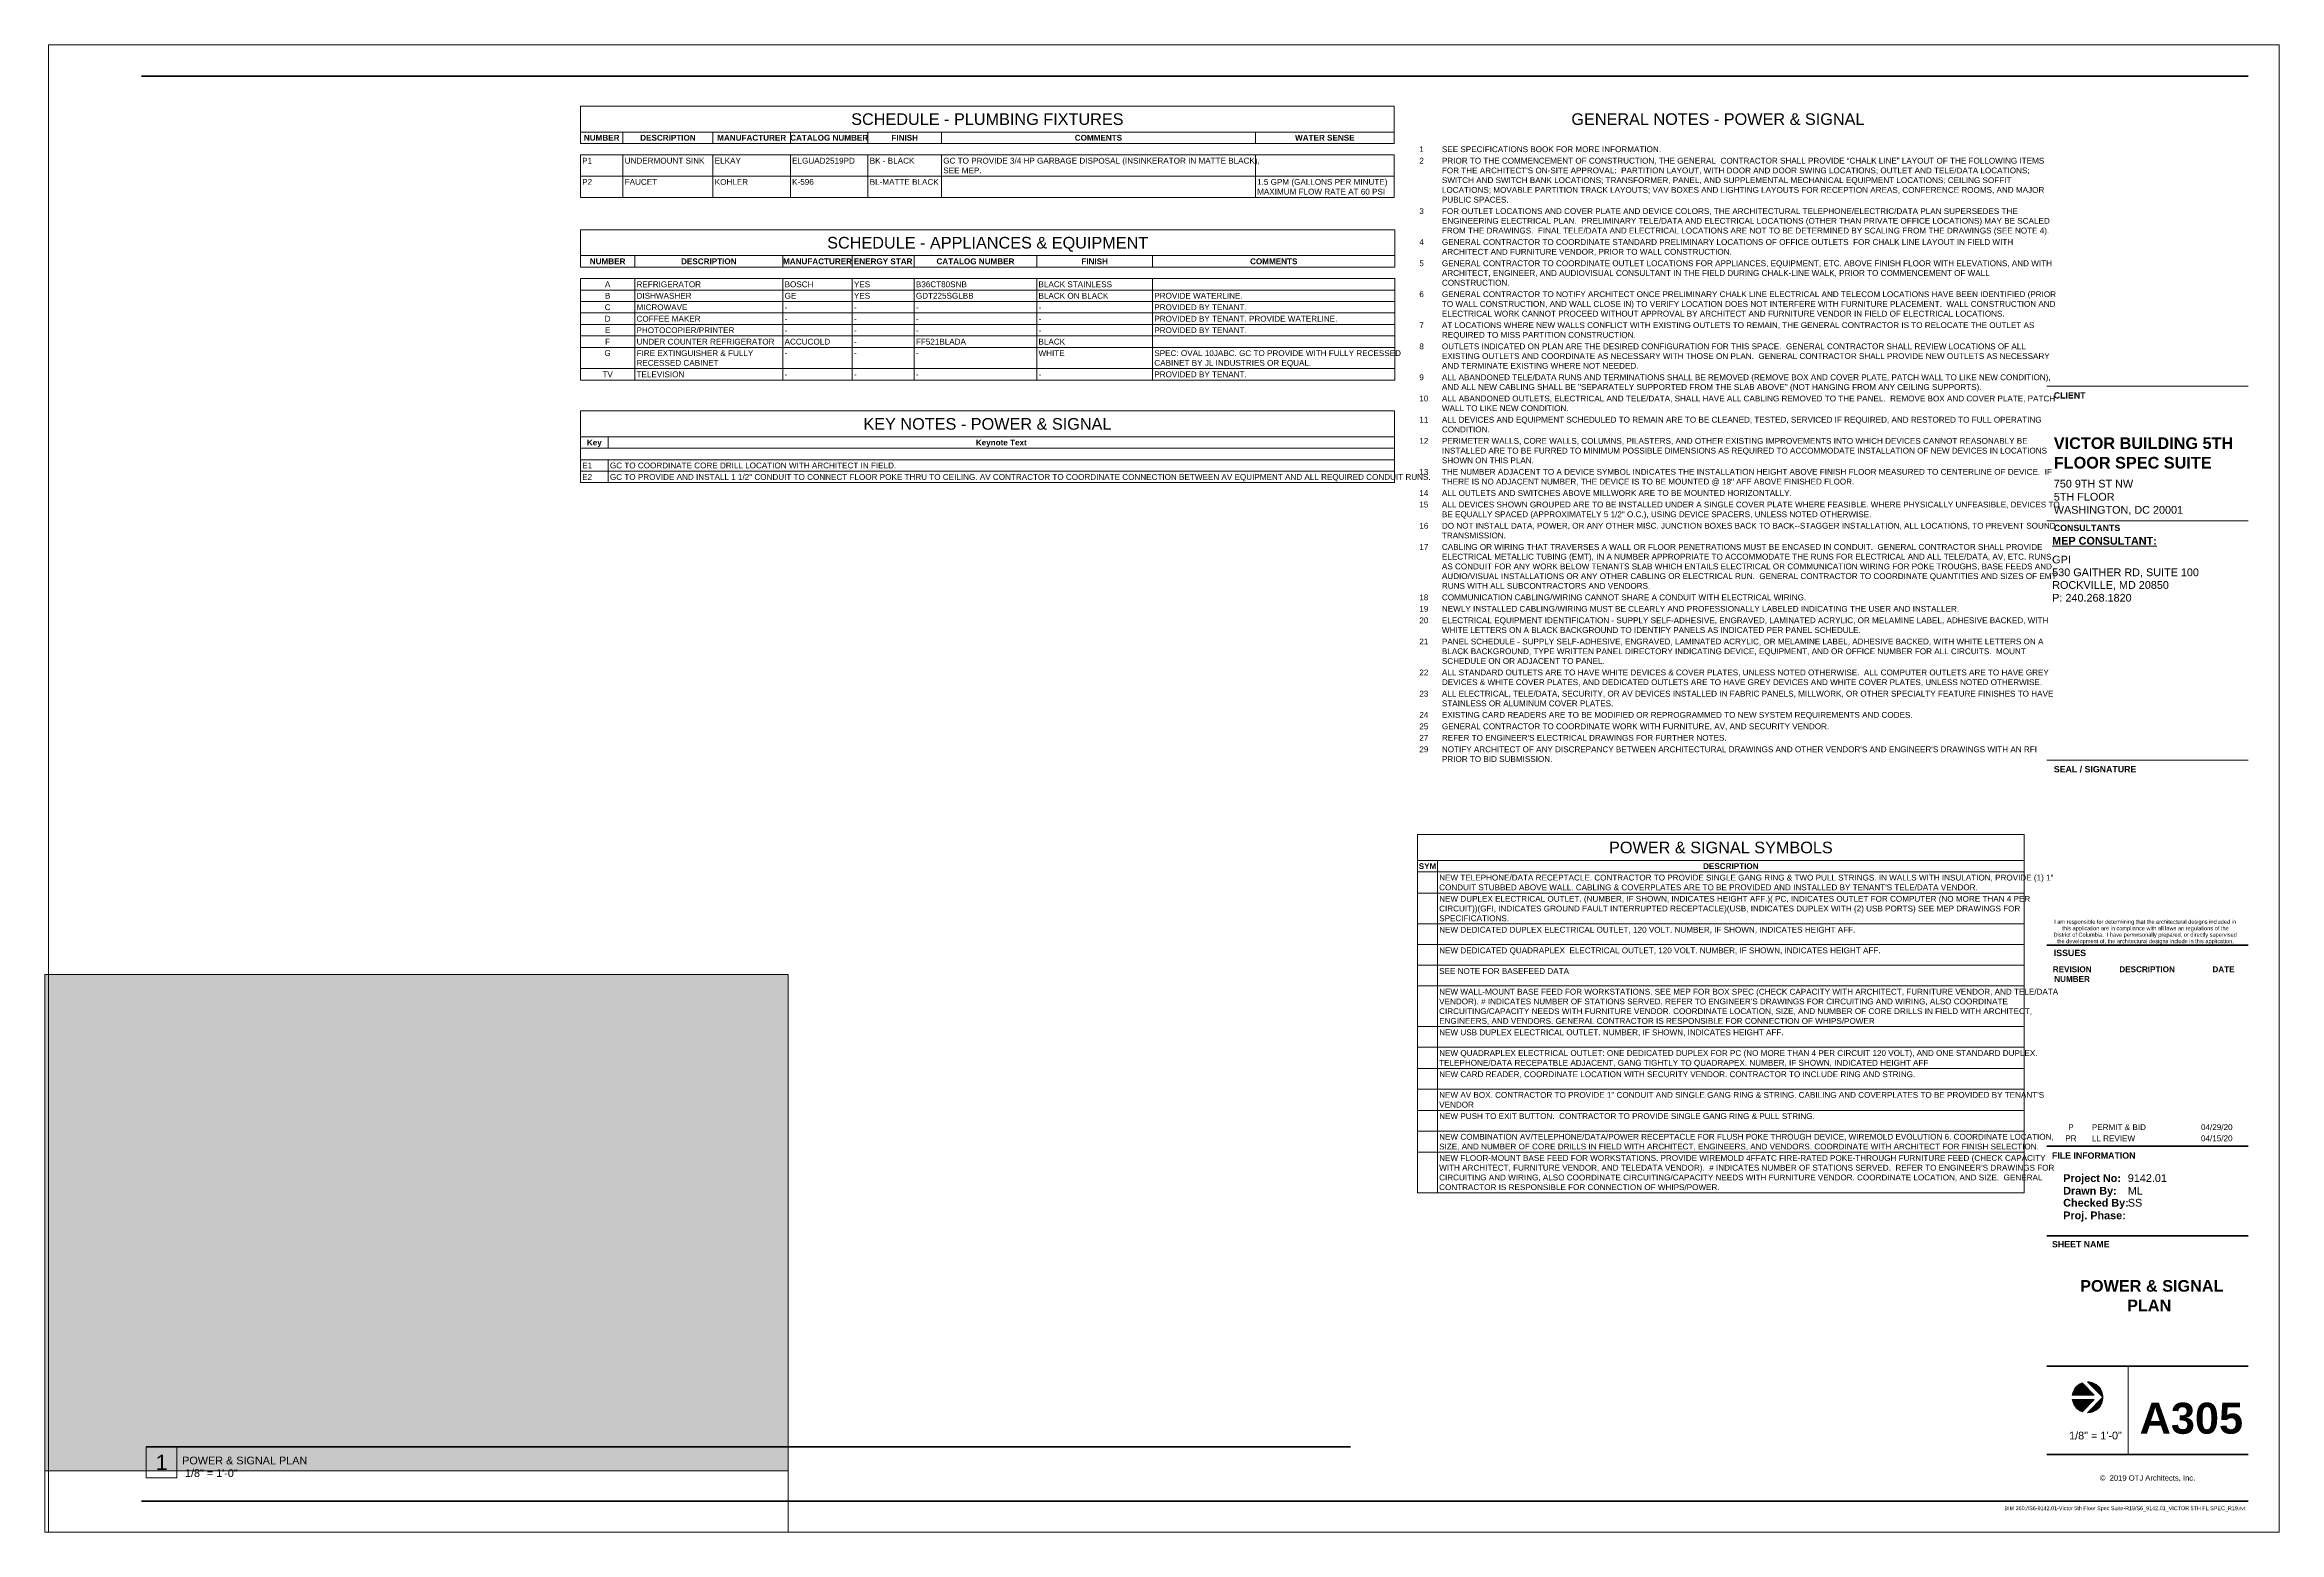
# Paper-space layout 'Layout1' of a CAD drawing. Header units: inches. Extents: x 0 to 36.1, y 0 to 24.
# The model-space entities are those that its viewports show. They can reach past a viewport. Long polylines and large blocks are cut down to what shows.
import ezdxf

# ---------------------------------------------------------------- set-up
doc = ezdxf.new("R2010")
doc.units = ezdxf.units.IN
doc.header["$MEASUREMENT"] = 0
for name, color, linetype, lineweight in [('A-ANNO-NOTE', 131, 'Continuous', 9), ('A-DETL', 90, 'Continuous', 9), ('A-DETL-GENF', 92, 'Continuous', 9), ('A-DETL-THIN', 151, 'Continuous', 9), ('G-ANNO-SCHD', 231, 'Continuous', 9), ('G-ANNO-TTLB', 6, 'Continuous', 9), ('G-ANNO-TTLB-THIN', 151, 'Continuous', 9), ('G-ANNO-TTLB-WIDE', 214, 'Continuous', 50)]:
    doc.layers.add(name, color=color, linetype=linetype, lineweight=lineweight)
doc.layers.add('G-ANNO-NPLT', color=191, linetype='Continuous', plot=False)
doc.styles.add('Arial_2', font='arial.ttf', dxfattribs={"height": 0.06478088543391539})
doc.styles.add('Arial_3', font='arial.ttf', dxfattribs={"height": 0.125})
doc.styles.add('Arial_4', font='arial.ttf', dxfattribs={"height": 0.09374999999999999})
doc.styles.add('Arial_B', font='arialbd.ttf', dxfattribs={"height": 0.09374999999999999})
doc.styles.add('Swis721 Lt BT_2', font='swissl.ttf', dxfattribs={"height": 0.1875})
doc.styles.add('Swis721 Lt BT_3', font='swissl.ttf', dxfattribs={"height": 0.09374999999999999})
doc.styles.add('Swis721 Lt BT_4', font='swissl.ttf', dxfattribs={"height": 0.08808360477741585})
doc.styles.add('Swis721 Lt BT_5', font='swissl.ttf', dxfattribs={"height": 0.125})
doc.styles.add('Swis721 Lt BT_6', font='swissl.ttf', dxfattribs={"height": 0.06249999999999999})
doc.styles.add('Swis721 Lt BT_7', font='swissl.ttf', dxfattribs={"height": 0.25})
doc.styles.add('Swis721 Lt BT_B_1', font='', dxfattribs={"height": 0.09374999999999999})
doc.styles.add('Swis721 Lt BT_B_2', font='', dxfattribs={"height": 0.1015625})
doc.styles.add('Swis721 Lt BT_B_3', font='', dxfattribs={"height": 0.125})
doc.styles.add('Swis721 Lt BT_B_4', font='', dxfattribs={"height": 0.5})
doc.styles.add('Swis721 Lt BT_B_5', font='', dxfattribs={"height": 0.1875})
doc.styles.get('Swis721 Lt BT_B_1').set_extended_font_data('Swis721 Lt BT', bold=True)
doc.styles.get('Swis721 Lt BT_B_2').set_extended_font_data('Swis721 Lt BT', bold=True)
doc.styles.get('Swis721 Lt BT_B_3').set_extended_font_data('Swis721 Lt BT', bold=True)
doc.styles.get('Swis721 Lt BT_B_4').set_extended_font_data('Swis721 Lt BT', bold=True)
doc.styles.get('Swis721 Lt BT_B_5').set_extended_font_data('Swis721 Lt BT', bold=True)

# ---------------------------------------------------------------- blocks, each defined once
blk = doc.blocks.new('Titleblock - 24 x 36 - DC-6820859-POWER _ SIGNAL PLAN')
at = {"layer": 'G-ANNO-TTLB'}
h = blk.add_hatch(color=256, dxfattribs=at)
edge = h.paths.add_edge_path(flags=0)
edge.add_line((32.83055116160608, 2.419932058428184), (33.02667975864673, 2.2238034613876))
edge.add_line((33.02667975864673, 2.2238034613876), (32.67215606552619, 2.223803461387536))
edge.add_arc((32.91804582087888, 2.187245738481788), 0.2485925157591429, 110.60725363530631, 171.5434806647319, ccw=False)
h = blk.add_hatch(color=256, dxfattribs=at)
edge = h.paths.add_edge_path(flags=0)
edge.add_line((33.16663833663804, 2.187245738481864), (32.91804582087887, 2.43583825424097))
edge.add_arc((32.91804582087891, 2.187245738481831), 0.2485925157591347, 8.58335624798201e-12, 90.00000000000978, ccw=False)
h = blk.add_hatch(color=256, dxfattribs=at)
edge = h.paths.add_edge_path(flags=0)
edge.add_line((32.9180458208789, 1.938653222722687), (33.16663833663805, 2.187245738481875))
edge.add_arc((32.91804582087891, 2.187245738481831), 0.2485925157591432, -90.0000000000021, 1.1425527191022411e-11, ccw=False)
h = blk.add_hatch(color=256, dxfattribs=at)
edge = h.paths.add_edge_path(flags=0)
edge.add_line((33.02667975864679, 2.150688015576083), (32.83055116160617, 1.954559418535402))
edge.add_arc((32.91804582087894, 2.187245738481863), 0.2485925157591987, 188.4565193352742, 249.3927463647058, ccw=False)
edge.add_line((32.6721560655262, 2.150688015576083), (33.02667975864679, 2.150688015576083))
at = {"layer": 'A-ANNO-NOTE'}
for p, q in [((32.6721560655262, 2.223803461387602), (33.02667975864673, 2.223803461387602)), ((33.02667975864673, 2.223803461387602), (32.6721560655262, 2.223803461387602)), ((32.67215606552619, 2.223803461387536), (33.02667975864673, 2.2238034613876)), ((32.83055116160608, 2.419932058428178), (33.02667975864673, 2.223803461387602)), ((33.02667975864673, 2.223803461387602), (32.83055116160608, 2.419932058428178)), ((33.02667975864673, 2.2238034613876), (32.83055116160608, 2.419932058428184)), ((32.91804582087887, 2.435838254240955), (33.16663833663804, 2.187245738481861)), ((33.16663833663804, 2.18724573848187), (32.91804582087888, 2.435838254240954)), ((32.91804582087887, 2.43583825424097), (33.16663833663804, 2.187245738481864)), ((33.16663833663804, 2.187245738481863), (32.91804582087889, 1.938653222722688)), ((32.9180458208789, 1.938653222722688), (33.16663833663804, 2.187245738481854)), ((33.16663833663805, 2.187245738481875), (32.9180458208789, 1.938653222722687)), ((32.6721560655262, 2.150688015576085), (33.02667975864679, 2.150688015576085)), ((33.02667975864679, 2.150688015576085), (32.6721560655262, 2.150688015576085)), ((33.02667975864679, 2.150688015576083), (32.6721560655262, 2.150688015576083)), ((32.83055116160617, 1.954559418535402), (33.02667975864679, 2.150688015576085)), ((33.02667975864679, 2.150688015576085), (32.83055116160617, 1.954559418535402)), ((32.83055116160617, 1.954559418535402), (33.02667975864679, 2.150688015576083))]:
    blk.add_line(p, q, dxfattribs=at)
for centre, radius, start, end in [((32.91804582087887, 2.18724573848179), 0.2485925157591338, 110.6072536353049, 171.5434806647313), ((32.91804582087887, 2.18724573848179), 0.2485925157591355, 110.6072536353153, 171.5434806647312), ((32.91804582087888, 2.187245738481788), 0.2485925157591429, 110.6072536353059, 171.5434806647316), ((32.91804582087891, 2.187245738481832), 0.2485925157591425, 8.184362334075995e-12, 90.0000000000082), ((32.91804582087891, 2.187245738481822), 0.2485925157591271, 359.9999999953104, 90.00000000000594), ((32.91804582087891, 2.187245738481831), 0.2485925157591347, 7.830525625763178e-12, 90.00000000000948), ((32.91804582087891, 2.187245738481832), 0.2485925157591441, 269.9999999999964, 1.034316382411936e-11), ((32.91804582087891, 2.187245738481822), 0.2485925157591335, 269.9999999999933, 359.9999999953096), ((32.91804582087891, 2.187245738481831), 0.2485925157591431, 269.9999999999976, 1.059760819863644e-11), ((32.91804582087894, 2.187245738481875), 0.2485925157592057, 188.4565193352745, 249.3927463647045), ((32.91804582087894, 2.187245738481875), 0.2485925157592067, 188.4565193352756, 249.3927463647047), ((32.91804582087894, 2.187245738481863), 0.2485925157591987, 188.4565193352738, 249.3927463647054)]:
    blk.add_arc(centre, radius, start, end, dxfattribs=at)
at = {"layer": 'G-ANNO-TTLB'}
for p, q in [((0.0124999999999992, 24.0125), (0.0124999999999992, 0.01249999999988205)), ((36.0125, 24.0125), (0.01249999999999929, 24.0125)), ((36.0125, 0.01249999999988205), (36.0125, 24.0125)), ((32.26249999999998, 18.50182749999995), (35.51249999999998, 18.50182749999995)), ((32.26249999999998, 18.50182749999995), (35.51249999999998, 18.50182749999995)), ((0.0124999999999992, 0.01249999999988205), (36.0125, 0.01249999999988205))]:
    blk.add_line(p, q, dxfattribs=at)
at = {"layer": 'G-ANNO-TTLB-THIN'}
for p, q in [((32.26249999999998, 16.33142379176223), (35.51249999999999, 16.33142379176223)), ((32.26249999999997, 12.46983910714828), (35.51249999999999, 12.46983910714828)), ((33.57501179533868, 2.690203614458643), (33.57501179533868, 1.262499999999882))]:
    blk.add_line(p, q, dxfattribs=at)
at = {"layer": 'G-ANNO-TTLB-WIDE'}
for p, q in [((35.51249999999999, 23.50249999999988), (1.512500000000036, 23.50249999999988)), ((32.26249999999997, 9.481457673865455), (35.51249999999999, 9.481457673865455)), ((35.51249999999999, 6.23808437727519), (32.26249999999996, 6.238084377275201)), ((35.51249999999999, 4.791063195861031), (32.26249999999996, 4.791063195861041)), ((32.26249999999996, 2.690203614458643), (35.51249999999999, 2.690203614458643)), ((32.26249999999995, 1.262499999999882), (35.51249999999999, 1.262499999999882)), ((1.512499999999998, 0.512499999999882), (32.26249999999998, 0.512499999999882)), ((32.26249999999998, 0.512499999999882), (35.51249999999999, 0.512499999999882))]:
    blk.add_line(p, q, dxfattribs=at)
at = {"layer": 'G-ANNO-TTLB', "attachment_point": 1}
for s, insert, char_height, width, style in [('CLIENT', (32.37337726309555, 18.4048593631446), 0.1015625, 0.5712812499999999, 'Swis721 Lt BT_B_2'), ('CONSULTANTS', (32.37428590828188, 16.26570565490687), 0.1015625, 1.199375, 'Swis721 Lt BT_B_2'), ('\\LMEP CONSULTANT:', (32.34764723457467, 16.07048089578847), 0.125, 1.94425, 'Swis721 Lt BT_B_3'), ('SEAL / SIGNATURE', (32.37325769334894, 12.37266955427129), 0.1015625, 1.4834375, 'Swis721 Lt BT_B_2'), ('I am responsible for determining that the architectural designs included in ', (32.37976370421768, 9.891953396049294), 0.06478088543391539, 3.519218749999999, 'Arial_2'), ('this application are in compliance with all laws an regulations of the ', (32.50997203755102, 9.787786729382626), 0.06478088543391539, 3.209906249999999, 'Arial_2'), ('District of Columbia.  I have pemvrsonally prepared, or directly supervised ', (32.36934703755102, 9.68362006271596), 0.06478088543391539, 3.53184375, 'Arial_2'), ('ISSUES', (32.37329619640249, 9.407423061719072), 0.1015625, 0.5807499999999998, 'Swis721 Lt BT_B_2'), ('the development of, the architectural designs include in this application.', (32.42143037088435, 9.579453396049294), 0.06478088543391539, 3.392968749999999, 'Arial_2'), ('REVISION', (32.35695457809687, 9.140284603439184), 0.09374999999999999, 0.7638124999999998, 'Arial_B'), ('DESCRIPTION', (33.43154503972991, 9.140284603439184), 0.09374999999999999, 1.098375, 'Arial_B'), ('DATE', (34.9337205070849, 9.140284603439184), 0.09374999999999999, 0.4355624999999999, 'Arial_B'), ('NUMBER', (32.38039207809687, 8.984034603439184), 0.09374999999999999, 0.7101562499999998, 'Arial_B'), ('FILE INFORMATION', (32.3437895233209, 6.137686378713225), 0.1015625, 1.51815625, 'Swis721 Lt BT_B_2'), ('Project No:', (32.5251891811193, 5.786302740495375), 0.125, 1.05103125, 'Swis721 Lt BT_B_3'), ('Drawn By:', (32.5251891811193, 5.582971810793804), 0.125, 0.9658125, 'Swis721 Lt BT_B_3'), ('Checked By:', (32.5251891811193, 5.388781716767459), 0.125, 1.20253125, 'Swis721 Lt BT_B_3'), ('Proj. Phase:', (32.5251891811193, 5.185169475354638), 0.125, 1.13625, 'Swis721 Lt BT_B_3'), ('SHEET NAME', (32.3437895233209, 4.70809458642389), 0.1015625, 1.0415625, 'Swis721 Lt BT_B_2'), ('©  2019 OTJ Architects, Inc.', (33.11587570819173, 0.9295714964828042), 0.08808360477741585, 1.855875, 'Swis721 Lt BT_4')]:
    blk.add_mtext(s, dxfattribs=dict(at, insert=insert, char_height=char_height, width=width, style=style))
blk = doc.blocks.new('Viewport - View Title-792418-POWER _ SIGNAL PLAN')
at = {"layer": 'G-ANNO-TTLB'}
for p, q in [((-0.4999999999999999, -4.038348901381376e-16), (-0.4999999999999999, -0.4999999999999999)), ((9.907711837301142e-35, -2.019428190207919e-15), (2.453098328859381e-20, -0.4999999999999999)), ((2.453098328858919e-20, -0.4999999999999999), (-0.4999999999999999, -0.4999999999999999))]:
    blk.add_line(p, q, dxfattribs=at)
at = {"layer": 'G-ANNO-TTLB', "lineweight": 90}
blk.add_line((-0.4999999999999999, -4.038348901381376e-16), (0, -2.019428190207919e-15), dxfattribs=at)

msp = doc.modelspace()

# ---------------------------------------------------------------- hatches: boundary and pattern name
at = {"layer": 'A-DETL-GENF'}
h = msp.add_hatch(color=7, dxfattribs=at)
h.paths.add_polyline_path([(483.0000000000005, 0), (512.2500000000006, 0), (512.2500000000006, 23.12500000000113), (510.2500000000001, 23.12500000000113), (510.2500000000002, 26.12500000000045), (479.2500000000001, 26.12500000000045), (479.2500000000001, 23.12500000000113), (411.0000000000005, 23.12500000000147), (411.0000000000005, 4.000000000000454), (418.0000000000004, 4.000000000000454), (418.0000000000004, 3.41060513164848e-13), (482.5000000000004, 0)], flags=0)
h.paths.add_polyline_path([(650.5000000000006, 0), (650.5000000000006, 23.12500000000011), (648.2500000000006, 23.12500000000011), (648.2500000000006, 33.12500000000022), (614.0000000000007, 33.12500000000022), (614.0000000000007, 23.12500000000011), (596.2500000000005, 23.12500000000011), (596.2500000000005, 3.41060513164848e-13), (649.8750000000005, 0)], flags=0)
h.paths.add_polyline_path([(280.0000000000002, 0), (338.0000000000003, 0), (338.0000000000003, 4.000000000000454), (349.1250000000003, 4.000000000000454), (349.1250000000003, 23.12500000000045), (272.9999999999999, 23.12500000000045), (272.9999999999999, 4.000000000000454), (280.0000000000002, 4.000000000000454)], flags=0)
h.paths.add_polyline_path([(199.9999999999955, 0), (200.0000000000001, 4.000000000000454), (211.1250000000003, 4.000000000000454), (211.1250000000003, 23.12500000000045), (134.9999999999995, 23.12500000000079), (134.9999999999995, 4.000000000000454), (142.0000000000002, 4.000000000000454), (142.0000000000002, 0)], flags=0)
h.paths.add_polyline_path([(782.5000000000007, 3.41060513164848e-13), (788.7500000000008, 3.41060513164848e-13), (788.7500000000008, 23.12500000000011), (780.8750000000008, 23.12500000000011), (780.8750000000008, 56.00000000000124), (751.2500000000007, 56.00000000000124), (751.2500000000007, 23.12500000000045), (734.5000000000007, 23.12500000000045), (734.5000000000007, 6.821210263296961e-13), (780.8750000000008, 3.41060513164848e-13)], flags=0)
h.paths.add_polyline_path([(915.7500000000006, 3.41060513164848e-13), (927.0614811214778, 3.41060513164848e-13), (927.0614811214778, 22.83508188515077), (913.5000000000006, 22.83508188515077), (913.5000000000006, 33.12500000000056), (884.2500000000003, 33.12500000000056), (884.2500000000003, 23.12500000000045), (874.7500000000005, 23.12500000000045), (874.7500000000005, 19.00000000000011), (872.7500000000009, 19.00000000000011), (872.7500000000009, 6.821210263296961e-13), (915.1250000000006, 6.821210263296961e-13)], flags=0)
h.paths.add_polyline_path([(61.99999999999943, 3.41060513164848e-13), (62.00000000000007, 4.000000000000454), (69.0000000000001, 4.000000000000454), (69.0000000000001, 23.12500000000113), (22.12500000000017, 23.12500000000079), (22.12500000000017, 74.50000000000078), (3.999999999999985, 74.50000000000078), (3.999999999999943, 66.00000000000033), (-3.41060513164848e-13, 66.00000000000033), (-3.41060513164848e-13, 6.821210263296961e-13), (22.12500000000017, 6.821210263296961e-13)], flags=0)
h.paths.add_polyline_path([(1049.000000000001, 3.41060513164848e-13), (1049.000000000001, 14.50000000000045), (1079.000000000001, 14.50000000000045), (1079.000000000001, 11.50000000000011), (1143.000000000002, 11.50000000000011), (1143.000000000002, 27.49999999998078), (1093, 27.49999999998078), (1093, 32.58508188515076), (1032.061481121478, 32.58508188515076), (1032.061481121478, 41.58508188515042), (1011.061481121478, 41.58508188515042), (1011.061481121478, 6.821210263296961e-13), (1045.258325334486, 3.41060513164848e-13)], flags=0)
h.paths.add_polyline_path([(1320.074140911831, 11.50000000000011), (1323.074140911831, 11.50000000000011), (1323.074140911831, 27.49999999997976), (1259.000000000001, 27.50000000000056), (1259.000000000001, 11.50000000000011), (1319.449140911831, 11.50000000000011)], flags=0)
h.paths.add_polyline_path([(1446.811479125882, 11.50000000000011), (1503.000000000002, 11.50000000000011), (1503.000000000002, 27.49999999997976), (1439.000000000001, 27.49999999997976), (1439.000000000001, 11.50000000000011), (1442.625000000002, 11.50000000000011)], flags=0)
h.paths.add_polyline_path([(1843.000000000002, 11.50000000000114), (1863.000000000001, 11.50000000000114), (1863.000000000001, 27.49999999998044), (1799.000000000002, 27.49999999998044), (1799.000000000002, 11.50000000000148), (1819.000000000002, 11.50000000000114)], flags=0)
h.paths.add_polyline_path([(1641.062499999995, 11.50000000000148), (1683.000000000002, 11.50000000000148), (1683.000000000002, 27.49999999998044), (1619.000000000002, 27.50000000000056), (1619.000000000002, 11.50000000000148), (1636.062499999995, 11.50000000000148)], flags=0)
h.paths.add_polyline_path([(1738.000000000002, 15.50000000000057), (1744.000000000002, 15.50000000000057), (1744.000000000002, 27.49999999998044), (1738.000000000002, 27.49999999998044)], flags=0)
h.paths.add_polyline_path([(1199.750000000002, 15.50000000000057), (1204.000000000002, 15.50000000000057), (1204.000000000002, 27.49999999998044), (1198.000000000003, 27.49999999998044), (1198.000000000003, 15.50000000000057), (1199.125000000002, 15.50000000000057)], flags=0)
h.paths.add_polyline_path([(1378.000000000001, 15.50000000000057), (1384.000000000001, 15.50000000000057), (1384.000000000001, 27.50000000000056), (1378.000000000001, 27.50000000000056)], flags=0)
h.paths.add_polyline_path([(1564.000000000002, 15.50000000000057), (1564.000000000002, 27.50000000000056), (1558.000000000002, 27.50000000000056), (1558.000000000002, 15.50000000000057)], flags=0)
h.paths.add_polyline_path([(3.999999999999985, 123.5000000000006), (22.12500000000029, 123.5000000000006), (22.12500000000038, 170.3750000000002), (34.12500000000001, 170.3750000000002), (34.12500000000001, 224.5000000000008), (11.99999999999998, 224.5000000000008), (11.99999999999998, 212.5000000000008), (4.2632564145606e-14, 212.5000000000008), (-1.27897692436818e-13, 132.0000000000003), (4.000000000000198, 132.0000000000003), (3.999999999999985, 130.3974877462553)], flags=0)
h.paths.add_polyline_path([(11.99999999999989, 310.5000000000006), (34.12500000000018, 310.5000000000006), (34.12500000000033, 392.5000000000007), (11.99999999999989, 392.5000000000007), (11.99999999999989, 380.5000000000007), (3.499999999999992, 380.5000000000007), (3.499999999999907, 322.5000000000006), (11.99999999999989, 322.5000000000006)], flags=0)
h.paths.add_polyline_path([(11.99999999999989, 478.500000000001), (34.12500000000055, 478.500000000001), (34.12500000000065, 560.500000000001), (11.99999999999989, 560.500000000001), (11.99999999999989, 548.500000000001), (3.499999999999992, 548.500000000001), (3.499999999999907, 490.500000000001), (11.99999999999989, 490.500000000001)], flags=0)
h.paths.add_polyline_path([(34.12500000000074, 646.5000000000009), (34.12500000000087, 728.500000000001), (11.9999999999997, 728.500000000001), (11.9999999999997, 716.5000000000014), (3.500000000000099, 716.5000000000014), (3.499999999999992, 658.5000000000009), (11.9999999999997, 658.5000000000009), (11.9999999999997, 646.5000000000009)], flags=0)
h.paths.add_polyline_path([(34.12500000000106, 814.5000000000013), (34.12500000000119, 896.5000000000015), (11.99999999999998, 896.5000000000015), (11.99999999999989, 884.5000000000011), (3.499999999999907, 884.5000000000011), (3.499999999999907, 826.5000000000013), (11.99999999999989, 826.5000000000013), (11.99999999999998, 814.5000000000013)], flags=0)
h.paths.add_polyline_path([(11.99999999999987, 982.5000000000014), (34.12500000000001, 982.5000000000014), (34.12500000000001, 1064.500000000002), (11.99999999999989, 1064.500000000002), (11.99999999999996, 1052.500000000002), (3.500000000000035, 1052.500000000002), (3.499999999999929, 994.5000000000014), (11.99999999999987, 994.5000000000014), (11.99999999999989, 990.5974877462556)], flags=0)

# ---------------------------------------------------------------- linework, layer by layer
at = {"layer": 'A-DETL'}
msp.add_line((-3.397282455352979e-13, 1.70530256582424e-13), (62.00000000000001, 0), dxfattribs=at)

psp = doc.layouts.get("Layout1")

# ---------------------------------------------------------------- linework, layer by layer
at = {"layer": 'A-DETL-THIN'}
for p, q in [((8.64568214309828, 23.0117809224112), (8.64568214309828, 22.59511425574453)), ((21.77970118182929, 23.0117809224112), (8.64568214309828, 23.0117809224112)), ((21.77970118182929, 22.59511425574453), (21.77970118182929, 23.0117809224112)), ((8.64568214309828, 22.59511425574453), (8.64568214309828, 22.40994832498181)), ((8.64568214309828, 22.59511425574453), (21.77970118182929, 22.59511425574453)), ((9.331656954451619, 22.40994832498181), (8.64568214309828, 22.40994832498181)), ((9.331656954451619, 22.59511425574453), (9.331656954451619, 22.40994832498181)), ((10.78490530780586, 22.40994832498181), (9.331656954451619, 22.40994832498181)), ((10.78490530780586, 22.59511425574453), (10.78490530780586, 22.40994832498181)), ((12.03398654017633, 22.40994832498181), (10.78490530780586, 22.40994832498181)), ((12.03398654017633, 22.59511425574453), (12.03398654017633, 22.40994832498181)), ((13.28597918680629, 22.40994832498181), (12.03398654017633, 22.40994832498181)), ((13.28597918680629, 22.59511425574453), (13.28597918680629, 22.40994832498181)), ((14.47266373918464, 22.40994832498181), (13.28597918680629, 22.40994832498181)), ((14.47266373918464, 22.59511425574453), (14.47266373918464, 22.40994832498181)), ((19.53774592993228, 22.40994832498181), (14.47266373918464, 22.40994832498181)), ((19.53774592993228, 22.59511425574453), (19.53774592993228, 22.40994832498181)), ((21.77970118182929, 22.40994832498181), (19.53774592993228, 22.40994832498181)), ((21.77970118182929, 22.59511425574453), (21.77970118182929, 22.40994832498181)), ((9.331656954451619, 22.22478239421908), (8.64568214309828, 22.22478239421908)), ((8.64568214309828, 22.22478239421908), (8.64568214309828, 21.88257553269363)), ((10.78490530780586, 22.22478239421908), (9.331656954451619, 22.22478239421908)), ((9.331656954451619, 22.22478239421908), (9.331656954451619, 21.88257553269363)), ((12.03398654017633, 22.22478239421908), (10.78490530780586, 22.22478239421908)), ((10.78490530780586, 22.22478239421908), (10.78490530780586, 21.88257553269363)), ((13.28597918680629, 22.22478239421908), (12.03398654017633, 22.22478239421908)), ((12.03398654017633, 22.22478239421908), (12.03398654017633, 21.88257553269363)), ((14.47266373918464, 22.22478239421908), (13.28597918680629, 22.22478239421908)), ((13.28597918680629, 22.22478239421908), (13.28597918680629, 21.88257553269363)), ((19.53774592993228, 22.22478239421908), (14.47266373918464, 22.22478239421908)), ((14.47266373918464, 22.22478239421908), (14.47266373918464, 21.88257553269363)), ((21.77970118182929, 22.22478239421908), (19.53774592993228, 22.22478239421908)), ((19.53774592993228, 22.22478239421908), (19.53774592993228, 21.88257553269363)), ((21.77970118182929, 22.22478239421908), (21.77970118182929, 21.88257553269363)), ((9.331656954451619, 21.88257553269363), (8.64568214309828, 21.88257553269363)), ((8.64568214309828, 21.88257553269363), (8.64568214309828, 21.54036867116818)), ((10.78490530780586, 21.88257553269363), (9.331656954451619, 21.88257553269363)), ((9.331656954451619, 21.88257553269363), (9.331656954451619, 21.54036867116818)), ((12.03398654017633, 21.88257553269363), (10.78490530780586, 21.88257553269363)), ((10.78490530780586, 21.88257553269363), (10.78490530780586, 21.54036867116818)), ((13.28597918680629, 21.88257553269363), (12.03398654017633, 21.88257553269363)), ((12.03398654017633, 21.88257553269363), (12.03398654017633, 21.54036867116818)), ((14.47266373918464, 21.88257553269363), (13.28597918680629, 21.88257553269363)), ((13.28597918680629, 21.88257553269363), (13.28597918680629, 21.54036867116818)), ((19.53774592993228, 21.88257553269363), (14.47266373918464, 21.88257553269363)), ((14.47266373918464, 21.88257553269363), (14.47266373918464, 21.54036867116818)), ((21.77970118182929, 21.88257553269363), (19.53774592993228, 21.88257553269363)), ((19.53774592993228, 21.88257553269363), (19.53774592993228, 21.54036867116818)), ((21.77970118182929, 21.88257553269363), (21.77970118182929, 21.54036867116818)), ((9.331656954451619, 21.54036867116818), (8.64568214309828, 21.54036867116818)), ((10.78490530780586, 21.54036867116818), (9.331656954451619, 21.54036867116818)), ((12.03398654017633, 21.54036867116818), (10.78490530780586, 21.54036867116818)), ((13.28597918680629, 21.54036867116818), (12.03398654017633, 21.54036867116818)), ((14.47266373918464, 21.54036867116818), (13.28597918680629, 21.54036867116818)), ((19.53774592993228, 21.54036867116818), (14.47266373918464, 21.54036867116818)), ((21.77970118182929, 21.54036867116818), (19.53774592993228, 21.54036867116818)), ((8.64568214309828, 21.01777755388299), (8.64568214309828, 20.60111088721632)), ((21.78981924503132, 21.01777755388299), (8.64568214309828, 21.01777755388299)), ((21.78981924503132, 20.60111088721632), (21.78981924503132, 21.01777755388299)), ((8.64568214309828, 20.60111088721632), (8.64568214309828, 20.4159449564536)), ((8.64568214309828, 20.60111088721632), (21.78981924503132, 20.60111088721632)), ((9.52292644420739, 20.60111088721632), (9.52292644420739, 20.4159449564536)), ((11.91209822541849, 20.60111088721632), (11.91209822541849, 20.4159449564536)), ((13.03104513921181, 20.60111088721632), (13.03104513921181, 20.4159449564536)), ((14.03104513921181, 20.60111088721632), (14.03104513921181, 20.4159449564536)), ((16.00959007644298, 20.60111088721632), (16.00959007644298, 20.4159449564536)), ((17.87869248779959, 20.60111088721632), (17.87869248779959, 20.4159449564536)), ((21.78981924503132, 20.60111088721632), (21.78981924503132, 20.4159449564536)), ((9.52292644420739, 20.4159449564536), (8.64568214309828, 20.4159449564536)), ((9.52292644420739, 20.23077902569087), (8.64568214309828, 20.23077902569087)), ((8.64568214309828, 20.23077902569087), (8.64568214309828, 20.04561309492815)), ((11.91209822541849, 20.4159449564536), (9.522926444207389, 20.4159449564536)), ((11.91209822541849, 20.23077902569087), (9.522926444207389, 20.23077902569087)), ((9.52292644420739, 20.23077902569087), (9.52292644420739, 20.04561309492815)), ((13.03104513921181, 20.4159449564536), (11.91209822541849, 20.4159449564536)), ((13.03104513921181, 20.23077902569087), (11.91209822541849, 20.23077902569087)), ((11.91209822541849, 20.23077902569087), (11.91209822541849, 20.04561309492815)), ((14.03104513921181, 20.4159449564536), (13.03104513921181, 20.4159449564536)), ((14.03104513921181, 20.23077902569087), (13.03104513921181, 20.23077902569087)), ((13.03104513921181, 20.23077902569087), (13.03104513921181, 20.04561309492815)), ((16.00959007644298, 20.4159449564536), (14.03104513921181, 20.4159449564536)), ((16.00959007644298, 20.23077902569087), (14.03104513921181, 20.23077902569087)), ((14.03104513921181, 20.23077902569087), (14.03104513921181, 20.04561309492815)), ((17.87869248779959, 20.4159449564536), (16.00959007644298, 20.4159449564536)), ((17.87869248779959, 20.23077902569087), (16.00959007644298, 20.23077902569087)), ((16.00959007644298, 20.23077902569087), (16.00959007644298, 20.04561309492815)), ((21.78981924503132, 20.4159449564536), (17.87869248779959, 20.4159449564536)), ((21.78981924503132, 20.23077902569087), (17.87869248779959, 20.23077902569087)), ((17.87869248779959, 20.23077902569087), (17.87869248779959, 20.04561309492815)), ((21.78981924503132, 20.23077902569087), (21.78981924503132, 20.04561309492815)), ((9.52292644420739, 20.04561309492815), (8.64568214309828, 20.04561309492815)), ((8.64568214309828, 20.04561309492815), (8.64568214309828, 19.86044716416542)), ((9.52292644420739, 19.86044716416542), (8.64568214309828, 19.86044716416542)), ((8.64568214309828, 19.86044716416542), (8.64568214309828, 19.6752812334027)), ((11.91209822541849, 20.04561309492815), (9.522926444207389, 20.04561309492815)), ((9.52292644420739, 20.04561309492815), (9.52292644420739, 19.86044716416542)), ((11.91209822541849, 19.86044716416542), (9.522926444207389, 19.86044716416542)), ((9.52292644420739, 19.86044716416542), (9.52292644420739, 19.6752812334027)), ((13.03104513921181, 20.04561309492815), (11.91209822541849, 20.04561309492815)), ((11.91209822541849, 20.04561309492815), (11.91209822541849, 19.86044716416542)), ((13.03104513921181, 19.86044716416542), (11.91209822541849, 19.86044716416542)), ((11.91209822541849, 19.86044716416542), (11.91209822541849, 19.6752812334027)), ((14.03104513921181, 20.04561309492815), (13.03104513921181, 20.04561309492815)), ((13.03104513921181, 20.04561309492815), (13.03104513921181, 19.86044716416542)), ((14.03104513921181, 19.86044716416542), (13.03104513921181, 19.86044716416542)), ((13.03104513921181, 19.86044716416542), (13.03104513921181, 19.6752812334027)), ((16.00959007644298, 20.04561309492815), (14.03104513921181, 20.04561309492815)), ((14.03104513921181, 20.04561309492815), (14.03104513921181, 19.86044716416542)), ((16.00959007644298, 19.86044716416542), (14.03104513921181, 19.86044716416542)), ((14.03104513921181, 19.86044716416542), (14.03104513921181, 19.6752812334027)), ((17.87869248779959, 20.04561309492815), (16.00959007644298, 20.04561309492815)), ((16.00959007644298, 20.04561309492815), (16.00959007644298, 19.86044716416542)), ((17.87869248779959, 19.86044716416542), (16.00959007644298, 19.86044716416542)), ((16.00959007644298, 19.86044716416542), (16.00959007644298, 19.6752812334027)), ((21.78981924503132, 20.04561309492815), (17.87869248779959, 20.04561309492815)), ((17.87869248779959, 20.04561309492815), (17.87869248779959, 19.86044716416542)), ((21.78981924503132, 19.86044716416542), (17.87869248779959, 19.86044716416542)), ((17.87869248779959, 19.86044716416542), (17.87869248779959, 19.6752812334027)), ((21.78981924503132, 20.04561309492815), (21.78981924503132, 19.86044716416542)), ((21.78981924503132, 19.86044716416542), (21.78981924503132, 19.6752812334027)), ((9.52292644420739, 19.67528123340269), (8.64568214309828, 19.67528123340269)), ((8.64568214309828, 19.67528123340269), (8.64568214309828, 19.49011530263997)), ((9.52292644420739, 19.49011530263997), (8.64568214309828, 19.49011530263997)), ((8.64568214309828, 19.49011530263997), (8.64568214309828, 19.30494937187725)), ((11.91209822541849, 19.67528123340269), (9.522926444207389, 19.67528123340269)), ((9.52292644420739, 19.67528123340269), (9.52292644420739, 19.49011530263997)), ((11.91209822541849, 19.49011530263997), (9.522926444207389, 19.49011530263997)), ((9.52292644420739, 19.49011530263997), (9.52292644420739, 19.30494937187725)), ((13.03104513921181, 19.67528123340269), (11.91209822541849, 19.67528123340269)), ((11.91209822541849, 19.67528123340269), (11.91209822541849, 19.49011530263997)), ((13.03104513921181, 19.49011530263997), (11.91209822541849, 19.49011530263997)), ((11.91209822541849, 19.49011530263997), (11.91209822541849, 19.30494937187725)), ((14.03104513921181, 19.67528123340269), (13.03104513921181, 19.67528123340269)), ((13.03104513921181, 19.67528123340269), (13.03104513921181, 19.49011530263997)), ((14.03104513921181, 19.49011530263997), (13.03104513921181, 19.49011530263997)), ((13.03104513921181, 19.49011530263997), (13.03104513921181, 19.30494937187725)), ((16.00959007644298, 19.67528123340269), (14.03104513921181, 19.67528123340269)), ((14.03104513921181, 19.67528123340269), (14.03104513921181, 19.49011530263997)), ((16.00959007644298, 19.49011530263997), (14.03104513921181, 19.49011530263997)), ((14.03104513921181, 19.49011530263997), (14.03104513921181, 19.30494937187725)), ((17.87869248779959, 19.67528123340269), (16.00959007644298, 19.67528123340269)), ((16.00959007644298, 19.67528123340269), (16.00959007644298, 19.49011530263997)), ((17.87869248779959, 19.49011530263997), (16.00959007644298, 19.49011530263997)), ((16.00959007644298, 19.49011530263997), (16.00959007644298, 19.30494937187725)), ((21.78981924503132, 19.67528123340269), (17.87869248779959, 19.67528123340269)), ((17.87869248779959, 19.67528123340269), (17.87869248779959, 19.49011530263997)), ((21.78981924503132, 19.49011530263997), (17.87869248779959, 19.49011530263997)), ((17.87869248779959, 19.49011530263997), (17.87869248779959, 19.30494937187725)), ((21.78981924503132, 19.67528123340269), (21.78981924503132, 19.49011530263997)), ((21.78981924503132, 19.49011530263997), (21.78981924503132, 19.30494937187725)), ((9.52292644420739, 19.30494937187724), (8.64568214309828, 19.30494937187724)), ((8.64568214309828, 19.30494937187724), (8.64568214309828, 19.11978344111452)), ((9.52292644420739, 19.11978344111452), (8.64568214309828, 19.11978344111452)), ((8.64568214309828, 19.11978344111452), (8.64568214309828, 18.77757657958907)), ((11.91209822541849, 19.30494937187724), (9.522926444207389, 19.30494937187724)), ((9.52292644420739, 19.30494937187724), (9.52292644420739, 19.11978344111452)), ((11.91209822541849, 19.11978344111452), (9.522926444207389, 19.11978344111452)), ((9.52292644420739, 19.11978344111452), (9.52292644420739, 18.77757657958907)), ((13.03104513921181, 19.30494937187724), (11.91209822541849, 19.30494937187724)), ((11.91209822541849, 19.30494937187724), (11.91209822541849, 19.11978344111452)), ((13.03104513921181, 19.11978344111452), (11.91209822541849, 19.11978344111452)), ((11.91209822541849, 19.11978344111452), (11.91209822541849, 18.77757657958907)), ((14.03104513921181, 19.30494937187724), (13.03104513921181, 19.30494937187724)), ((13.03104513921181, 19.30494937187724), (13.03104513921181, 19.11978344111452)), ((14.03104513921181, 19.11978344111452), (13.03104513921181, 19.11978344111452)), ((13.03104513921181, 19.11978344111452), (13.03104513921181, 18.77757657958907)), ((16.00959007644298, 19.30494937187724), (14.03104513921181, 19.30494937187724)), ((14.03104513921181, 19.30494937187724), (14.03104513921181, 19.11978344111452)), ((16.00959007644298, 19.11978344111452), (14.03104513921181, 19.11978344111452)), ((14.03104513921181, 19.11978344111452), (14.03104513921181, 18.77757657958907)), ((17.87869248779959, 19.30494937187724), (16.00959007644298, 19.30494937187724)), ((16.00959007644298, 19.30494937187724), (16.00959007644298, 19.11978344111452)), ((17.87869248779959, 19.11978344111452), (16.00959007644298, 19.11978344111452)), ((16.00959007644298, 19.11978344111452), (16.00959007644298, 18.77757657958907)), ((21.78981924503132, 19.30494937187724), (17.87869248779959, 19.30494937187724)), ((17.87869248779959, 19.30494937187724), (17.87869248779959, 19.11978344111452)), ((21.78981924503132, 19.11978344111452), (17.87869248779959, 19.11978344111452)), ((17.87869248779959, 19.11978344111452), (17.87869248779959, 18.77757657958907)), ((21.78981924503132, 19.30494937187724), (21.78981924503132, 19.11978344111452)), ((21.78981924503132, 19.11978344111452), (21.78981924503132, 18.77757657958907)), ((9.52292644420739, 18.77757657958907), (8.64568214309828, 18.77757657958907)), ((8.64568214309828, 18.77757657958907), (8.64568214309828, 18.59241064882634)), ((11.91209822541849, 18.77757657958907), (9.522926444207389, 18.77757657958907)), ((9.52292644420739, 18.77757657958907), (9.52292644420739, 18.59241064882634)), ((13.03104513921181, 18.77757657958907), (11.91209822541849, 18.77757657958907)), ((11.91209822541849, 18.77757657958907), (11.91209822541849, 18.59241064882634)), ((14.03104513921181, 18.77757657958907), (13.03104513921181, 18.77757657958907)), ((13.03104513921181, 18.77757657958907), (13.03104513921181, 18.59241064882634)), ((16.00959007644298, 18.77757657958907), (14.03104513921181, 18.77757657958907)), ((14.03104513921181, 18.77757657958907), (14.03104513921181, 18.59241064882634)), ((17.87869248779959, 18.77757657958907), (16.00959007644298, 18.77757657958907)), ((16.00959007644298, 18.77757657958907), (16.00959007644298, 18.59241064882634)), ((21.78981924503132, 18.77757657958907), (17.87869248779959, 18.77757657958907)), ((17.87869248779959, 18.77757657958907), (17.87869248779959, 18.59241064882634)), ((21.78981924503132, 18.77757657958907), (21.78981924503132, 18.59241064882634)), ((9.52292644420739, 18.59241064882634), (8.64568214309828, 18.59241064882634)), ((11.91209822541849, 18.59241064882634), (9.522926444207389, 18.59241064882634)), ((13.03104513921181, 18.59241064882634), (11.91209822541849, 18.59241064882634)), ((14.03104513921181, 18.59241064882634), (13.03104513921181, 18.59241064882634)), ((16.00959007644298, 18.59241064882634), (14.03104513921181, 18.59241064882634)), ((17.87869248779959, 18.59241064882634), (16.00959007644298, 18.59241064882634)), ((21.78981924503132, 18.59241064882634), (17.87869248779959, 18.59241064882634)), ((8.64568214309828, 18.09426460013068), (8.64568214309828, 17.67759793346401)), ((21.78180302338862, 18.09426460013068), (8.64568214309828, 18.09426460013068)), ((21.78180302338862, 17.67759793346401), (21.78180302338862, 18.09426460013068)), ((8.64568214309828, 17.67759793346401), (8.64568214309828, 16.93693421041311)), ((8.64568214309828, 17.67759793346401), (21.78180302338862, 17.67759793346401)), ((9.093313962550964, 17.67759793346401), (9.093313962550964, 17.49243200270129)), ((21.78180302338862, 17.67759793346401), (21.78180302338862, 16.93693421041311)), ((9.093313962550964, 17.49243200270129), (8.64568214309828, 17.49243200270129)), ((21.78180302338862, 17.49243200270129), (9.093313962550964, 17.49243200270129)), ((9.093313962550964, 17.30726607193856), (8.64568214309828, 17.30726607193856)), ((9.093313962550964, 17.12210014117584), (8.64568214309828, 17.12210014117584)), ((21.78180302338862, 17.30726607193856), (9.093313962550964, 17.30726607193856)), ((9.093313962550964, 17.30726607193856), (9.093313962550964, 17.12210014117584)), ((21.78180302338862, 17.12210014117584), (9.093313962550964, 17.12210014117584)), ((9.093313962550964, 17.12210014117584), (9.093313962550964, 16.93693421041311)), ((21.78180302338862, 16.93693421041311), (8.64568214309828, 16.93693421041311)), ((22.15542098675616, 11.25904652434599), (22.15542098675616, 10.84237985767932)), ((31.94504445950298, 11.25904652434599), (22.15542098675616, 11.25904652434599)), ((31.94504445950298, 10.84237985767932), (31.94504445950298, 11.25904652434599)), ((22.15542098675616, 10.84237985767932), (22.15542098675616, 10.6572139269166)), ((22.15542098675616, 10.84237985767932), (31.94504445950298, 10.84237985767932)), ((22.47570790714986, 10.84237985767932), (22.47570790714986, 10.6572139269166)), ((31.94504445950298, 10.84237985767932), (31.94504445950298, 10.6572139269166)), ((22.47570790714986, 10.6572139269166), (22.15542098675616, 10.6572139269166)), ((22.15542098675616, 10.6572139269166), (22.15542098675616, 10.31500706539115)), ((31.94504445950298, 10.6572139269166), (22.47570790714986, 10.6572139269166)), ((22.47570790714986, 10.6572139269166), (22.47570790714986, 10.31500706539115)), ((31.94504445950298, 10.6572139269166), (31.94504445950298, 10.31500706539115)), ((22.47570790714986, 10.31500706539115), (22.15542098675616, 10.31500706539115)), ((22.15542098675616, 10.31500706539115), (22.15542098675616, 9.81575927310297)), ((31.94504445950298, 10.31500706539115), (22.47570790714986, 10.31500706539115)), ((22.47570790714986, 10.31500706539115), (22.47570790714986, 9.81575927310297)), ((31.94504445950298, 10.31500706539115), (31.94504445950298, 9.81575927310297)), ((22.47570790714986, 9.81575927310297), (22.15542098675616, 9.81575927310297)), ((22.15542098675616, 9.81575927310297), (22.15542098675616, 9.482425939769636)), ((31.94504445950298, 9.81575927310297), (22.47570790714986, 9.81575927310297)), ((22.47570790714986, 9.81575927310297), (22.47570790714986, 9.482425939769636)), ((31.94504445950298, 9.81575927310297), (31.94504445950298, 9.482425939769636)), ((22.47570790714986, 9.482425939769637), (22.15542098675616, 9.482425939769637)), ((22.15542098675616, 9.482425939769637), (22.15542098675616, 9.149092606436303)), ((31.94504445950298, 9.482425939769637), (22.47570790714986, 9.482425939769637)), ((22.47570790714986, 9.482425939769637), (22.47570790714986, 9.149092606436303)), ((31.94504445950298, 9.482425939769637), (31.94504445950298, 9.149092606436303)), ((22.47570790714986, 9.149092606436303), (22.15542098675616, 9.149092606436303)), ((22.15542098675616, 9.149092606436303), (22.15542098675616, 8.81575927310297)), ((31.94504445950298, 9.149092606436303), (22.47570790714986, 9.149092606436303)), ((22.47570790714986, 9.149092606436303), (22.47570790714986, 8.81575927310297)), ((31.94504445950298, 9.149092606436303), (31.94504445950298, 8.81575927310297)), ((22.47570790714986, 8.815759273102971), (22.15542098675616, 8.815759273102971)), ((22.15542098675616, 8.815759273102971), (22.15542098675616, 8.159470550052069)), ((31.94504445950298, 8.815759273102971), (22.47570790714986, 8.815759273102971)), ((22.47570790714986, 8.815759273102971), (22.47570790714986, 8.159470550052069)), ((31.94504445950298, 8.815759273102971), (31.94504445950298, 8.159470550052069)), ((22.47570790714986, 8.159470550052069), (22.15542098675616, 8.159470550052069)), ((22.15542098675616, 8.159470550052069), (22.15542098675616, 7.826137216718736)), ((31.94504445950298, 8.159470550052069), (22.47570790714986, 8.159470550052069)), ((22.47570790714986, 8.159470550052069), (22.47570790714986, 7.826137216718736)), ((31.94504445950298, 8.159470550052069), (31.94504445950298, 7.826137216718736)), ((22.47570790714986, 7.826137216718736), (22.15542098675616, 7.826137216718736)), ((22.15542098675616, 7.826137216718736), (22.15542098675616, 7.483930355193285)), ((31.94504445950298, 7.826137216718736), (22.47570790714986, 7.826137216718736)), ((22.47570790714986, 7.826137216718736), (22.47570790714986, 7.483930355193285)), ((31.94504445950298, 7.826137216718736), (31.94504445950298, 7.483930355193285)), ((22.47570790714986, 7.483930355193285), (22.15542098675616, 7.483930355193285)), ((22.15542098675616, 7.483930355193285), (22.15542098675616, 7.150597021859951)), ((31.94504445950298, 7.483930355193285), (22.47570790714986, 7.483930355193285)), ((22.47570790714986, 7.483930355193285), (22.47570790714986, 7.150597021859951)), ((31.94504445950298, 7.483930355193285), (31.94504445950298, 7.150597021859951)), ((22.47570790714986, 7.150597021859952), (22.15542098675616, 7.150597021859952)), ((22.15542098675616, 7.150597021859952), (22.15542098675616, 6.808390160334502)), ((31.94504445950298, 7.150597021859952), (22.47570790714986, 7.150597021859952)), ((22.47570790714986, 7.150597021859952), (22.47570790714986, 6.808390160334502)), ((31.94504445950298, 7.150597021859952), (31.94504445950298, 6.808390160334502)), ((22.47570790714986, 6.808390160334501), (22.15542098675616, 6.808390160334501)), ((22.15542098675616, 6.808390160334501), (22.15542098675616, 6.475056827001167)), ((31.94504445950298, 6.808390160334501), (22.47570790714986, 6.808390160334501)), ((22.47570790714986, 6.808390160334501), (22.47570790714986, 6.475056827001167)), ((31.94504445950298, 6.808390160334501), (31.94504445950298, 6.475056827001167)), ((22.47570790714986, 6.475056827001167), (22.15542098675616, 6.475056827001167)), ((22.15542098675616, 6.475056827001167), (22.15542098675616, 6.132849965475717)), ((22.47570790714986, 6.132849965475717), (22.15542098675616, 6.132849965475717)), ((22.15542098675616, 6.132849965475717), (22.15542098675616, 5.476561242424816)), ((31.94504445950298, 6.475056827001167), (22.47570790714986, 6.475056827001167)), ((22.47570790714986, 6.475056827001167), (22.47570790714986, 6.132849965475717)), ((31.94504445950298, 6.132849965475717), (22.47570790714986, 6.132849965475717)), ((22.47570790714986, 6.132849965475717), (22.47570790714986, 5.476561242424816)), ((31.94504445950298, 6.475056827001167), (31.94504445950298, 6.132849965475717)), ((31.94504445950298, 6.132849965475717), (31.94504445950298, 5.476561242424816)), ((22.47570790714986, 5.476561242424816), (22.15542098675616, 5.476561242424816)), ((31.94504445950298, 5.476561242424816), (22.47570790714986, 5.476561242424816))]:
    psp.add_line(p, q, dxfattribs=at)
at = {"layer": 'G-ANNO-NPLT', "lineweight": 90}
psp.add_line((2.135076876693187, 1.379272994263324), (21.07043938642517, 1.379272994263324), dxfattribs=at)

# ---------------------------------------------------------------- block references
at = {"layer": 'G-ANNO-TTLB'}
for name, p in [('Titleblock - 24 x 36 - DC-6820859-POWER _ SIGNAL PLAN', (0.04919969163946534, -0.008514336461123716)), ('Viewport - View Title-792418-POWER _ SIGNAL PLAN', (2.135076876693187, 1.379272994263324))]:
    psp.add_blockref(name, p, dxfattribs=at)

# ---------------------------------------------------------------- texts
at = {"layer": 'G-ANNO-SCHD'}
for s, insert, char_height, width, attachment_point, line_spacing_factor, style in [('SCHEDULE - PLUMBING FIXTURES', (15.21269166246378, 22.89672303062023), 0.1875, 4.917131079967024, 2, 1.005061956881442, 'Swis721 Lt BT_2'), ('GENERAL NOTES - POWER & SIGNAL', (27.0021507341405, 22.89672303062023), 0.1875, 5.285144270403957, 2, 1.005061956881442, 'Swis721 Lt BT_2'), ('NUMBER', (8.988669548774949, 22.54916901113435), 0.09374999999999999, 0.6493652102225885, 2, 1.005061956881442, 'Swis721 Lt BT_B_1'), ('DESCRIPTION', (10.05828113112874, 22.54916901113435), 0.09374999999999999, 1.003132728771641, 2, 1.005061956881442, 'Swis721 Lt BT_B_1'), ('MANUFACTURER', (11.4094459239911, 22.54916901113435), 0.09374999999999999, 1.240560593569662, 2, 1.005061956881442, 'Swis721 Lt BT_B_1'), ('CATALOG NUMBER', (12.65998286349131, 22.54916901113435), 0.09374999999999999, 1.403198680956307, 2, 1.005061956881442, 'Swis721 Lt BT_B_1'), ('FINISH', (13.87932146299546, 22.54916901113435), 0.09374999999999999, 0.4855399835119537, 2, 1.005061956881442, 'Swis721 Lt BT_B_1'), ('COMMENTS', (17.00520483455846, 22.54916901113435), 0.09374999999999999, 0.8749216817807087, 2, 1.005061956881442, 'Swis721 Lt BT_B_1'), ('WATER SENSE', (20.65872355588079, 22.54916901113435), 0.09374999999999999, 1.054179719703215, 2, 1.005061956881442, 'Swis721 Lt BT_B_1'), ('1', (22.18354598675616, 22.36400308037162), 0.09374999999999999, 0.08309975267930748, 1, 1.005061956881442, 'Swis721 Lt BT_3'), ('SEE SPECIFICATIONS BOOK FOR MORE INFORMATION.', (22.54812932008949, 22.36400308037162), 0.09374999999999999, 3.955548227535036, 1, 1.005061956881442, 'Swis721 Lt BT_3'), ('P1', (8.673807143098282, 22.1788371496089), 0.09374999999999999, 0.178070898598516, 1, 1.005061956881442, 'Swis721 Lt BT_3'), ('UNDERMOUNT SINK', (9.35978195445162, 22.1788371496089), 0.09374999999999999, 1.456619950535861, 1, 1.005061956881442, 'Swis721 Lt BT_3'), ('ELKAY', (10.81303030780586, 22.1788371496089), 0.09374999999999999, 0.4606100577081615, 1, 1.005061956881442, 'Swis721 Lt BT_3'), ('ELGUAD2519PD', (12.06211154017633, 22.1788371496089), 0.09374999999999999, 1.145589447650453, 1, 1.005061956881442, 'Swis721 Lt BT_3'), ('BK - BLACK', (13.31410418680629, 22.1788371496089), 0.09374999999999999, 0.8203132728771639, 1, 1.005061956881442, 'Swis721 Lt BT_3'), ('GC TO PROVIDE 3/4 HP GARBAGE DISPOSAL (INSINKERATOR IN MATTE BLACK),\\PSEE MEP.', (14.50078873918464, 22.1788371496089), 0.09374999999999999, 5.699455894476504, 1, 1.005061956881442, 'Swis721 Lt BT_3'), ('2', (22.18354598675616, 22.1788371496089), 0.09374999999999999, 0.08309975267930748, 1, 1.005061956881442, 'Swis721 Lt BT_3'), ("PRIOR TO THE COMMENCEMENT OF CONSTRUCTION, THE GENERAL  CONTRACTOR SHALL PROVIDE “CHALK LINE” LAYOUT OF THE FOLLOWING ITEMS\\PFOR THE ARCHITECT'S ON-SITE APPROVAL:  PARTITION LAYOUT, WITH DOOR AND DOOR SWING LOCATIONS; OUTLET AND TELE/DATA LOCATIONS;\\PSWITCH AND SWITCH BANK LOCATIONS; TRANSFORMER, PANEL, AND SUPPLEMENTAL MECHANICAL EQUIPMENT LOCATIONS; CEILING SOFFIT\\PLOCATIONS; MOVABLE PARTITION TRACK LAYOUTS; VAV BOXES AND LIGHTING LAYOUTS FOR RECEPTION AREAS, CONFERENCE ROOMS, AND MAJOR\\PPUBLIC SPACES.", (22.54812932008949, 22.1788371496089), 0.09374999999999999, 10.90150041220115, 1, 1.005061956881442, 'Swis721 Lt BT_3'), ('P2', (8.673807143098282, 21.83663028808345), 0.09374999999999999, 0.178070898598516, 1, 1.005061956881442, 'Swis721 Lt BT_3'), ('FAUCET', (9.35978195445162, 21.83663028808345), 0.09374999999999999, 0.5816982687551524, 1, 1.005061956881442, 'Swis721 Lt BT_3'), ('KOHLER', (10.81303030780586, 21.83663028808345), 0.09374999999999999, 0.6066281945589447, 1, 1.005061956881442, 'Swis721 Lt BT_3'), ('K-596', (12.06211154017633, 21.83663028808345), 0.09374999999999999, 0.4000659521846661, 1, 1.005061956881442, 'Swis721 Lt BT_3'), ('BL-MATTE BLACK', (13.31410418680629, 21.83663028808345), 0.09374999999999999, 1.245309150865622, 1, 1.005061956881442, 'Swis721 Lt BT_3'), ('1.5 GPM (GALLONS PER MINUTE)\\PMAXIMUM FLOW RATE AT 60 PSI', (19.56587092993228, 21.83663028808345), 0.09374999999999999, 2.367155812036273, 1, 1.005061956881442, 'Swis721 Lt BT_3'), ('3', (22.18354598675616, 21.36550749579527), 0.09374999999999999, 0.08309975267930748, 1, 1.005061956881442, 'Swis721 Lt BT_3'), ('FOR OUTLET LOCATIONS AND COVER PLATE AND DEVICE COLORS, THE ARCHITECTURAL TELEPHONE/ELECTRIC/DATA PLAN SUPERSEDES THE\\PENGINEERING ELECTRICAL PLAN.  PRELIMINARY TELE/DATA AND ELECTRICAL LOCATIONS (OTHER THAN PRIVATE OFFICE LOCATIONS) MAY BE SCALED\\PFROM THE DRAWINGS.  FINAL TELE/DATA AND ELECTRICAL LOCATIONS ARE NOT TO BE DETERMINED BY SCALING FROM THE DRAWINGS (SEE NOTE 4).', (22.54812932008949, 21.36550749579527), 0.09374999999999999, 10.92999175597691, 1, 1.005061956881442, 'Swis721 Lt BT_3'), ('DESCRIPTION', (10.71751233481294, 20.55516564260614), 0.09374999999999999, 1.003132728771641, 2, 1.005061956881442, 'Swis721 Lt BT_B_1'), ('MANUFACTURER', (12.47157168231515, 20.55516564260614), 0.09374999999999999, 1.240560593569662, 2, 1.005061956881442, 'Swis721 Lt BT_B_1'), ('SCHEDULE - APPLIANCES & EQUIPMENT', (15.2177506940648, 20.90271966209202), 0.1875, 5.812234130255563, 2, 1.005061956881442, 'Swis721 Lt BT_2'), ('ENERGY STAR', (13.53104513921181, 20.55516564260614), 0.09374999999999999, 1.036372629843363, 2, 1.005061956881442, 'Swis721 Lt BT_B_1'), ('CATALOG NUMBER', (15.02031760782739, 20.55516564260614), 0.09374999999999999, 1.403198680956307, 2, 1.005061956881442, 'Swis721 Lt BT_B_1'), ('FINISH', (16.94414128212128, 20.55516564260614), 0.09374999999999999, 0.4855399835119537, 2, 1.005061956881442, 'Swis721 Lt BT_B_1'), ('COMMENTS', (19.83425586641546, 20.55516564260614), 0.09374999999999999, 0.8749216817807087, 2, 1.005061956881442, 'Swis721 Lt BT_B_1'), ('4', (22.18354598675616, 20.8662597035071), 0.09374999999999999, 0.08309975267930748, 1, 1.005061956881442, 'Swis721 Lt BT_3'), ('GENERAL CONTRACTOR TO COORDINATE STANDARD PRELIMINARY LOCATIONS OF OFFICE OUTLETS  FOR CHALK LINE LAYOUT IN FIELD WITH\\PARCHITECT AND FURNITURE VENDOR, PRIOR TO WALL CONSTRUCTION.', (22.54812932008949, 20.8662597035071), 0.09374999999999999, 10.27469084913437, 1, 1.005061956881442, 'Swis721 Lt BT_3'), ('NUMBER', (9.084304293652835, 20.55516564260614), 0.09374999999999999, 0.6493652102225885, 2, 1.005061956881442, 'Swis721 Lt BT_B_1'), ('5', (22.18354598675616, 20.52405284198165), 0.09374999999999999, 0.08309975267930748, 1, 1.005061956881442, 'Swis721 Lt BT_3'), ('GENERAL CONTRACTOR TO COORDINATE OUTLET LOCATIONS FOR APPLIANCES, EQUIPMENT, ETC. ABOVE FINISH FLOOR WITH ELEVATIONS, AND WITH\\PARCHITECT, ENGINEER, AND AUDIOVISUAL CONSULTANT IN THE FIELD DURING CHALK-LINE WALK, PRIOR TO COMMENCEMENT OF WALL\\PCONSTRUCTION.', (22.54812932008949, 20.52405284198165), 0.09374999999999999, 10.9679802143446, 1, 1.005061956881442, 'Swis721 Lt BT_3'), ('A', (9.084304293652835, 20.18483378108069), 0.09374999999999999, 0.09615828524319865, 2, 1.005061956881442, 'Swis721 Lt BT_3'), ('B', (9.084304293652835, 19.99966785031797), 0.09374999999999999, 0.09971970321516897, 2, 1.005061956881442, 'Swis721 Lt BT_3'), ('REFRIGERATOR', (9.55105144420739, 20.18483378108069), 0.09374999999999999, 1.134905193734542, 1, 1.005061956881442, 'Swis721 Lt BT_3'), ('DISHWASHER', (9.55105144420739, 19.99966785031797), 0.09374999999999999, 0.9829513602638085, 1, 1.005061956881442, 'Swis721 Lt BT_3'), ('GE', (11.94022322541849, 19.99966785031797), 0.09374999999999999, 0.2124979389942292, 1, 1.005061956881442, 'Swis721 Lt BT_3'), ('BOSCH', (11.94022322541849, 20.18483378108069), 0.09374999999999999, 0.533025556471558, 1, 1.005061956881442, 'Swis721 Lt BT_3'), ('YES', (13.05917013921181, 20.18483378108069), 0.09374999999999999, 0.277790601813685, 1, 1.005061956881442, 'Swis721 Lt BT_3'), ('YES', (13.05917013921181, 19.99966785031797), 0.09374999999999999, 0.277790601813685, 1, 1.005061956881442, 'Swis721 Lt BT_3'), ('GDT225SGLBB', (14.05917013921181, 19.99966785031797), 0.09374999999999999, 1.052992580379225, 1, 1.005061956881442, 'Swis721 Lt BT_3'), ('B36CT80SNB', (14.05917013921181, 20.18483378108069), 0.09374999999999999, 0.9295300906842537, 1, 1.005061956881442, 'Swis721 Lt BT_3'), ('BLACK STAINLESS', (16.03771507644297, 20.18483378108069), 0.09374999999999999, 1.316537510305029, 1, 1.005061956881442, 'Swis721 Lt BT_3'), ('BLACK ON BLACK', (16.03771507644297, 19.99966785031797), 0.09374999999999999, 1.285671887881286, 1, 1.005061956881442, 'Swis721 Lt BT_3'), ('PROVIDE WATERLINE.', (17.90681748779959, 19.99966785031797), 0.09374999999999999, 1.561088211046991, 1, 1.005061956881442, 'Swis721 Lt BT_3'), ('6', (22.18354598675616, 20.02480504969347), 0.09374999999999999, 0.08309975267930748, 1, 1.005061956881442, 'Swis721 Lt BT_3'), ('GENERAL CONTRACTOR TO NOTIFY ARCHITECT ONCE PRELIMINARY CHALK LINE ELECTRICAL AND TELECOM LOCATIONS HAVE BEEN IDENTIFIED (PRIOR\\PTO WALL CONSTRUCTION, AND WALL CLOSE IN) TO VERIFY LOCATION DOES NOT INTERFERE WITH FURNITURE PLACEMENT.  WALL CONSTRUCTION AND\\PELECTRICAL WORK CANNOT PROCEED WITHOUT APPROVAL BY ARCHITECT AND FURNITURE VENDOR IN FIELD OF ELECTRICAL LOCATIONS.', (22.54812932008949, 20.02480504969347), 0.09374999999999999, 11.03802143446002, 1, 1.005061956881442, 'Swis721 Lt BT_3'), ('C', (9.084304293652837, 19.81450191955524), 0.09374999999999999, 0.1092168178070898, 2, 1.005061956881442, 'Swis721 Lt BT_3'), ('D', (9.084304293652837, 19.62933598879251), 0.09374999999999999, 0.1092168178070898, 2, 1.005061956881442, 'Swis721 Lt BT_3'), ('COFFEE MAKER', (9.55105144420739, 19.62933598879251), 0.09374999999999999, 1.156273701566364, 1, 1.005061956881442, 'Swis721 Lt BT_3'), ('MICROWAVE', (9.55105144420739, 19.81450191955524), 0.09374999999999999, 0.9069744435284417, 1, 1.005061956881442, 'Swis721 Lt BT_3'), ('-', (11.94022322541849, 19.81450191955524), 0.09374999999999999, 0.0510469909315746, 1, 1.005061956881442, 'Swis721 Lt BT_3'), ('-', (11.94022322541849, 19.62933598879251), 0.09374999999999999, 0.0510469909315746, 1, 1.005061956881442, 'Swis721 Lt BT_3'), ('-', (13.05917013921181, 19.81450191955524), 0.09374999999999999, 0.0510469909315746, 1, 1.005061956881442, 'Swis721 Lt BT_3'), ('-', (13.05917013921181, 19.62933598879251), 0.09374999999999999, 0.0510469909315746, 1, 1.005061956881442, 'Swis721 Lt BT_3'), ('-', (14.05917013921181, 19.81450191955524), 0.09374999999999999, 0.0510469909315746, 1, 1.005061956881442, 'Swis721 Lt BT_3'), ('-', (14.05917013921181, 19.62933598879251), 0.09374999999999999, 0.0510469909315746, 1, 1.005061956881442, 'Swis721 Lt BT_3'), ('-', (16.03771507644297, 19.81450191955524), 0.09374999999999999, 0.0510469909315746, 1, 1.005061956881442, 'Swis721 Lt BT_3'), ('-', (16.03771507644297, 19.62933598879251), 0.09374999999999999, 0.0510469909315746, 1, 1.005061956881442, 'Swis721 Lt BT_3'), ('PROVIDED BY TENANT.', (17.90681748779959, 19.81450191955524), 0.09374999999999999, 1.644187963726298, 1, 1.005061956881442, 'Swis721 Lt BT_3'), ('PROVIDED BY TENANT. PROVIDE WATERLINE.', (17.90681748779959, 19.62933598879251), 0.09374999999999999, 3.246826051112942, 1, 1.005061956881442, 'Swis721 Lt BT_3'), ('7', (22.18354598675616, 19.5255572574053), 0.09374999999999999, 0.08309975267930748, 1, 1.005061956881442, 'Swis721 Lt BT_3'), ('AT LOCATIONS WHERE NEW WALLS CONFLICT WITH EXISTING OUTLETS TO REMAIN, THE GENERAL CONTRACTOR IS TO RELOCATE THE OUTLET AS\\PREQUIRED TO MISS PARTITION CONSTRUCTION.', (22.54812932008949, 19.5255572574053), 0.09374999999999999, 10.60708985985161, 1, 1.005061956881442, 'Swis721 Lt BT_3'), ('E', (9.084304293652837, 19.44417005802979), 0.09374999999999999, 0.09497114591920855, 2, 1.005061956881442, 'Swis721 Lt BT_3'), ('F', (9.084304293652835, 19.25900412726707), 0.09374999999999999, 0.08903544929925802, 2, 1.005061956881442, 'Swis721 Lt BT_3'), ('UNDER COUNTER REFRIGERATOR', (9.55105144420739, 19.25900412726707), 0.09374999999999999, 2.469249793899423, 1, 1.005061956881442, 'Swis721 Lt BT_3'), ('PHOTOCOPIER/PRINTER', (9.55105144420739, 19.44417005802979), 0.09374999999999999, 1.748656224237428, 1, 1.005061956881442, 'Swis721 Lt BT_3'), ('ACCUCOLD', (11.94022322541849, 19.25900412726707), 0.09374999999999999, 0.842868920032976, 1, 1.005061956881442, 'Swis721 Lt BT_3'), ('-', (11.94022322541849, 19.44417005802979), 0.09374999999999999, 0.0510469909315746, 1, 1.005061956881442, 'Swis721 Lt BT_3'), ('-', (13.05917013921181, 19.44417005802979), 0.09374999999999999, 0.0510469909315746, 1, 1.005061956881442, 'Swis721 Lt BT_3'), ('-', (13.05917013921181, 19.25900412726707), 0.09374999999999999, 0.0510469909315746, 1, 1.005061956881442, 'Swis721 Lt BT_3'), ('-', (14.05917013921181, 19.44417005802979), 0.09374999999999999, 0.0510469909315746, 1, 1.005061956881442, 'Swis721 Lt BT_3'), ('FF521BLADA', (14.05917013921181, 19.25900412726707), 0.09374999999999999, 0.9105358615004121, 1, 1.005061956881442, 'Swis721 Lt BT_3'), ('-', (16.03771507644297, 19.44417005802979), 0.09374999999999999, 0.0510469909315746, 1, 1.005061956881442, 'Swis721 Lt BT_3'), ('BLACK', (16.03771507644297, 19.25900412726707), 0.09374999999999999, 0.4867271228359438, 1, 1.005061956881442, 'Swis721 Lt BT_3'), ('PROVIDED BY TENANT.', (17.90681748779959, 19.44417005802979), 0.09374999999999999, 1.644187963726298, 1, 1.005061956881442, 'Swis721 Lt BT_3'), ('8', (22.18354598675616, 19.18335039587984), 0.09374999999999999, 0.08309975267930748, 1, 1.005061956881442, 'Swis721 Lt BT_3'), ('OUTLETS INDICATED ON PLAN ARE THE DESIRED CONFIGURATION FOR THIS SPACE.  GENERAL CONTRACTOR SHALL REVIEW LOCATIONS OF ALL\\PEXISTING OUTLETS AND COORDINATE AS NECESSARY WITH THOSE ON PLAN.  GENERAL CONTRACTOR SHALL PROVIDE NEW OUTLETS AS NECESSARY\\PAND TERMINATE EXISTING WHERE NOT NEEDED.', (22.54812932008949, 19.18335039587984), 0.09374999999999999, 10.88844187963726, 1, 1.005061956881442, 'Swis721 Lt BT_3'), ('G', (9.084304293652837, 19.07383819650434), 0.09374999999999999, 0.1175267930750206, 2, 1.005061956881442, 'Swis721 Lt BT_3'), ('FIRE EXTINGUISHER & FULLY\\PRECESSED CABINET', (9.55105144420739, 19.07383819650434), 0.09374999999999999, 2.081055234954658, 1, 1.005061956881442, 'Swis721 Lt BT_3'), ('-', (11.94022322541849, 19.07383819650434), 0.09374999999999999, 0.0510469909315746, 1, 1.005061956881442, 'Swis721 Lt BT_3'), ('-', (13.05917013921181, 19.07383819650434), 0.09374999999999999, 0.0510469909315746, 1, 1.005061956881442, 'Swis721 Lt BT_3'), ('-', (14.05917013921181, 19.07383819650434), 0.09374999999999999, 0.0510469909315746, 1, 1.005061956881442, 'Swis721 Lt BT_3'), ('WHITE', (16.03771507644297, 19.07383819650434), 0.09374999999999999, 0.4594229183841714, 1, 1.005061956881442, 'Swis721 Lt BT_3'), ('SPEC: OVAL 10JABC. GC TO PROVIDE WITH FULLY RECESSED\\PCABINET BY JL INDUSTRIES OR EQUAL.', (17.90681748779959, 19.07383819650434), 0.09374999999999999, 4.426842539159109, 1, 1.005061956881442, 'Swis721 Lt BT_3'), ('TV', (9.084304293652835, 18.73163133497889), 0.09374999999999999, 0.1721352019785655, 2, 1.005061956881442, 'Swis721 Lt BT_3'), ('TELEVISION', (9.55105144420739, 18.73163133497889), 0.09374999999999999, 0.8416817807089859, 1, 1.005061956881442, 'Swis721 Lt BT_3'), ('-', (11.94022322541849, 18.73163133497889), 0.09374999999999999, 0.0510469909315746, 1, 1.005061956881442, 'Swis721 Lt BT_3'), ('-', (13.05917013921181, 18.73163133497889), 0.09374999999999999, 0.0510469909315746, 1, 1.005061956881442, 'Swis721 Lt BT_3'), ('-', (14.05917013921181, 18.73163133497889), 0.09374999999999999, 0.0510469909315746, 1, 1.005061956881442, 'Swis721 Lt BT_3'), ('-', (16.03771507644297, 18.73163133497889), 0.09374999999999999, 0.0510469909315746, 1, 1.005061956881442, 'Swis721 Lt BT_3'), ('PROVIDED BY TENANT.', (17.90681748779959, 18.73163133497889), 0.09374999999999999, 1.644187963726298, 1, 1.005061956881442, 'Swis721 Lt BT_3'), ('9', (22.18354598675616, 18.68410260359167), 0.09374999999999999, 0.08309975267930748, 1, 1.005061956881442, 'Swis721 Lt BT_3'), ('ALL ABANDONED TELE/DATA RUNS AND TERMINATIONS SHALL BE REMOVED (REMOVE BOX AND COVER PLATE, PATCH WALL TO LIKE NEW CONDITION),\\PAND ALL NEW CABLING SHALL BE "SEPARATELY SUPPORTED FROM THE SLAB ABOVE" (NOT HANGING FROM ANY CEILING SUPPORTS).', (22.54812932008949, 18.68410260359167), 0.09374999999999999, 10.97272877164056, 1, 1.005061956881442, 'Swis721 Lt BT_3'), ('10', (22.18354598675616, 18.34189574206622), 0.09374999999999999, 0.166199505358615, 1, 1.005061956881442, 'Swis721 Lt BT_3'), ('ALL ABANDONED OUTLETS, ELECTRICAL AND TELE/DATA, SHALL HAVE ALL CABLING REMOVED TO THE PANEL.  REMOVE BOX AND COVER PLATE, PATCH\\PWALL TO LIKE NEW CONDITION.', (22.54812932008949, 18.34189574206622), 0.09374999999999999, 11.03802143446002, 1, 1.005061956881442, 'Swis721 Lt BT_3'), ('KEY NOTES - POWER & SIGNAL', (15.21374258324345, 17.97920670833971), 0.1875, 4.456521022258861, 2, 1.005061956881442, 'Swis721 Lt BT_2'), ('11', (22.18354598675616, 17.99968888054077), 0.09374999999999999, 0.166199505358615, 1, 1.005061956881442, 'Swis721 Lt BT_3'), ('ALL DEVICES AND EQUIPMENT SCHEDULED TO REMAIN ARE TO BE CLEANED, TESTED, SERVICED IF REQUIRED, AND RESTORED TO FULL OPERATING\\PCONDITION.', (22.54812932008949, 17.99968888054077), 0.09374999999999999, 10.76972794723825, 1, 1.005061956881442, 'Swis721 Lt BT_3'), ('Key', (8.869498052824623, 17.63165268885383), 0.09374999999999999, 0.2587963726298433, 2, 1.005061956881442, 'Swis721 Lt BT_B_1'), ('Keynote Text', (15.43755849296979, 17.63165268885383), 0.09374999999999999, 0.8879802143446, 2, 1.005061956881442, 'Swis721 Lt BT_B_1'), ('12', (22.18354598675616, 17.65748201901532), 0.09374999999999999, 0.166199505358615, 1, 1.005061956881442, 'Swis721 Lt BT_3'), ('PERIMETER WALLS, CORE WALLS, COLUMNS, PILASTERS, AND OTHER EXISTING IMPROVEMENTS INTO WHICH DEVICES CANNOT REASONABLY BE\\PINSTALLED ARE TO BE FURRED TO MINIMUM POSSIBLE DIMENSIONS AS REQUIRED TO ACCOMMODATE INSTALLATION OF NEW DEVICES IN LOCATIONS\\PSHOWN ON THIS PLAN.', (22.54812932008949, 17.65748201901532), 0.09374999999999999, 10.90981038746908, 1, 1.005061956881442, 'Swis721 Lt BT_3'), ('E1', (8.673807143098282, 17.26132082732838), 0.09374999999999999, 0.178070898598516, 1, 1.005061956881442, 'Swis721 Lt BT_3'), ('E2', (8.673807143098282, 17.07615489656565), 0.09374999999999999, 0.178070898598516, 1, 1.005061956881442, 'Swis721 Lt BT_3'), ('GC TO COORDINATE CORE DRILL LOCATION WITH ARCHITECT IN FIELD.', (9.121438962550965, 17.26132082732838), 0.09374999999999999, 5.159307502061004, 1, 1.005061956881442, 'Swis721 Lt BT_3'), ('GC TO PROVIDE AND INSTALL 1 1/2" CONDUIT TO CONNECT FLOOR POKE THRU TO CEILING. AV CONTRACTOR TO COORDINATE CONNECTION BETWEEN AV EQUIPMENT AND ALL REQUIRED CONDUIT RUNS.', (9.121438962550965, 17.07615489656565), 0.09374999999999999, 14.83924154987634, 1, 1.005061956881442, 'Swis721 Lt BT_3'), ('13', (22.18354598675616, 17.15823422672714), 0.09374999999999999, 0.166199505358615, 1, 1.005061956881442, 'Swis721 Lt BT_3'), ('THE NUMBER ADJACENT TO A DEVICE SYMBOL INDICATES THE INSTALLATION HEIGHT ABOVE FINISH FLOOR MEASURED TO CENTERLINE OF DEVICE.  IF\\PTHERE IS NO ADJACENT NUMBER, THE DEVICE IS TO BE MOUNTED @ 18" AFF ABOVE FINISHED FLOOR.', (22.54812932008949, 17.15823422672714), 0.09374999999999999, 10.96441879637263, 1, 1.005061956881442, 'Swis721 Lt BT_3'), ('14', (22.18354598675616, 16.81602736520169), 0.09374999999999999, 0.166199505358615, 1, 1.005061956881442, 'Swis721 Lt BT_3'), ('15', (22.18354598675616, 16.63086143443897), 0.09374999999999999, 0.166199505358615, 1, 1.005061956881442, 'Swis721 Lt BT_3'), ('ALL OUTLETS AND SWITCHES ABOVE MILLWORK ARE TO BE MOUNTED HORIZONTALLY.', (22.54812932008949, 16.81602736520169), 0.09374999999999999, 6.294212695795546, 1, 1.005061956881442, 'Swis721 Lt BT_3'), ('ALL DEVICES SHOWN GROUPED ARE TO BE INSTALLED UNDER A SINGLE COVER PLATE WHERE FEASIBLE. WHERE PHYSICALLY UNFEASIBLE, DEVICES TO\\PBE EQUALLY SPACED (APPROXIMATELY 5 1/2" O.C.), USING DEVICE SPACERS, UNLESS NOTED OTHERWISE.', (22.54812932008949, 16.63086143443897), 0.09374999999999999, 11.05582852431987, 1, 1.005061956881442, 'Swis721 Lt BT_3'), ('16', (22.18354598675616, 16.28865457291352), 0.09374999999999999, 0.166199505358615, 1, 1.005061956881442, 'Swis721 Lt BT_3'), ('DO NOT INSTALL DATA, POWER, OR ANY OTHER MISC. JUNCTION BOXES BACK TO BACK--STAGGER INSTALLATION, ALL LOCATIONS, TO PREVENT SOUND\\PTRANSMISSION.', (22.54812932008949, 16.28865457291352), 0.09374999999999999, 11.06532563891179, 1, 1.005061956881442, 'Swis721 Lt BT_3'), ('17', (22.18354598675616, 15.94644771138806), 0.09374999999999999, 0.166199505358615, 1, 1.005061956881442, 'Swis721 Lt BT_3'), ('CABLING OR WIRING THAT TRAVERSES A WALL OR FLOOR PENETRATIONS MUST BE ENCASED IN CONDUIT.  GENERAL CONTRACTOR SHALL PROVIDE\\PELECTRICAL METALLIC TUBING (EMT), IN A NUMBER APPROPRIATE TO ACCOMMODATE THE RUNS FOR ELECTRICAL AND ALL TELE/DATA, AV, ETC. RUNS,\\PAS CONDUIT FOR ANY WORK BELOW TENANTS SLAB WHICH ENTAILS ELECTRICAL OR COMMUNICATION WIRING FOR POKE TROUGHS, BASE FEEDS AND\\PAUDIO/VISUAL INSTALLATIONS OR ANY OTHER CABLING OR ELECTRICAL RUN.  GENERAL CONTRACTOR TO COORDINATE QUANTITIES AND SIZES OF EMT\\PRUNS WITH ALL SUBCONTRACTORS AND VENDORS.', (22.54812932008949, 15.94644771138806), 0.09374999999999999, 11.0522671063479, 1, 1.005061956881442, 'Swis721 Lt BT_3'), ('18', (22.18354598675616, 15.13311805757444), 0.09374999999999999, 0.166199505358615, 1, 1.005061956881442, 'Swis721 Lt BT_3'), ('19', (22.18354598675616, 14.94795212681171), 0.09374999999999999, 0.166199505358615, 1, 1.005061956881442, 'Swis721 Lt BT_3'), ('COMMUNICATION CABLING/WIRING CANNOT SHARE A CONDUIT WITH ELECTRICAL WIRING.', (22.54812932008949, 15.13311805757444), 0.09374999999999999, 6.588623248145094, 1, 1.005061956881442, 'Swis721 Lt BT_3'), ('NEWLY INSTALLED CABLING/WIRING MUST BE CLEARLY AND PROFESSIONALLY LABELED INDICATING THE USER AND INSTALLER.', (22.54812932008949, 14.94795212681171), 0.09374999999999999, 9.284616652926626, 1, 1.005061956881442, 'Swis721 Lt BT_3'), ('20', (22.18354598675616, 14.76278619604899), 0.09374999999999999, 0.166199505358615, 1, 1.005061956881442, 'Swis721 Lt BT_3'), ('ELECTRICAL EQUIPMENT IDENTIFICATION - SUPPLY SELF-ADHESIVE, ENGRAVED, LAMINATED ACRYLIC, OR MELAMINE LABEL, ADHESIVE BACKED, WITH\\PWHITE LETTERS ON A BLACK BACKGROUND TO IDENTIFY PANELS AS INDICATED PER PANEL SCHEDULE.', (22.54812932008949, 14.76278619604899), 0.09374999999999999, 10.86826051112943, 1, 1.005061956881442, 'Swis721 Lt BT_3'), ('21', (22.18354598675616, 14.42057933452354), 0.09374999999999999, 0.166199505358615, 1, 1.005061956881442, 'Swis721 Lt BT_3'), ('PANEL SCHEDULE - SUPPLY SELF-ADHESIVE, ENGRAVED, LAMINATED ACRYLIC, OR MELAMINE LABEL, ADHESIVE BACKED, WITH WHITE LETTERS ON A\\PBLACK BACKGROUND, TYPE WRITTEN PANEL DIRECTORY INDICATING DEVICE, EQUIPMENT, AND OR OFFICE NUMBER FOR ALL CIRCUITS.  MOUNT\\PSCHEDULE ON OR ADJACENT TO PANEL.', (22.54812932008949, 14.42057933452354), 0.09374999999999999, 10.78397361912613, 1, 1.005061956881442, 'Swis721 Lt BT_3'), ('22', (22.18354598675616, 13.92133154223536), 0.09374999999999999, 0.166199505358615, 1, 1.005061956881442, 'Swis721 Lt BT_3'), ('ALL STANDARD OUTLETS ARE TO HAVE WHITE DEVICES & COVER PLATES, UNLESS NOTED OTHERWISE.  ALL COMPUTER OUTLETS ARE TO HAVE GREY\\PDEVICES & WHITE COVER PLATES, AND DEDICATED OUTLETS ARE TO HAVE GREY DEVICES AND WHITE COVER PLATES, UNLESS NOTED OTHERWISE.', (22.54812932008949, 13.92133154223536), 0.09374999999999999, 10.83858202802968, 1, 1.005061956881442, 'Swis721 Lt BT_3'), ('23', (22.18354598675616, 13.57912468070991), 0.09374999999999999, 0.166199505358615, 1, 1.005061956881442, 'Swis721 Lt BT_3'), ('ALL ELECTRICAL, TELE/DATA, SECURITY, OR AV DEVICES INSTALLED IN FABRIC PANELS, MILLWORK, OR OTHER SPECIALTY FEATURE FINISHES TO HAVE\\PSTAINLESS OR ALUMINUM COVER PLATES.', (22.54812932008949, 13.57912468070991), 0.09374999999999999, 10.90031327287716, 1, 1.005061956881442, 'Swis721 Lt BT_3'), ('24', (22.18354598675616, 13.23691781918446), 0.09374999999999999, 0.166199505358615, 1, 1.005061956881442, 'Swis721 Lt BT_3'), ('25', (22.18354598675616, 13.05175188842173), 0.09374999999999999, 0.166199505358615, 1, 1.005061956881442, 'Swis721 Lt BT_3'), ('GENERAL CONTRACTOR TO COORDINATE WORK WITH FURNITURE, AV, AND SECURITY VENDOR.', (22.54812932008949, 13.05175188842173), 0.09374999999999999, 6.941203627370156, 1, 1.005061956881442, 'Swis721 Lt BT_3'), ('EXISTING CARD READERS ARE TO BE MODIFIED OR REPROGRAMMED TO NEW SYSTEM REQUIREMENTS AND CODES.', (22.54812932008949, 13.23691781918446), 0.09374999999999999, 8.444122011541632, 1, 1.005061956881442, 'Swis721 Lt BT_3'), ('27', (22.18354598675616, 12.86658595765901), 0.09374999999999999, 0.166199505358615, 1, 1.005061956881442, 'Swis721 Lt BT_3'), ('29', (22.18354598675616, 12.68142002689628), 0.09374999999999999, 0.166199505358615, 1, 1.005061956881442, 'Swis721 Lt BT_3'), ("REFER TO ENGINEER'S ELECTRICAL DRAWINGS FOR FURTHER NOTES.", (22.54812932008949, 12.86658595765901), 0.09374999999999999, 5.080956306677658, 1, 1.005061956881442, 'Swis721 Lt BT_3'), ("NOTIFY ARCHITECT OF ANY DISCREPANCY BETWEEN ARCHITECTURAL DRAWINGS AND OTHER VENDOR'S AND ENGINEER'S DRAWINGS WITH AN RFI\\PPRIOR TO BID SUBMISSION.", (22.54812932008949, 12.68142002689628), 0.09374999999999999, 10.64032976092333, 1, 1.005061956881442, 'Swis721 Lt BT_3'), ('POWER & SIGNAL SYMBOLS', (27.05023272312956, 11.14398863255502), 0.1875, 4.029150865622423, 2, 1.005061956881442, 'Swis721 Lt BT_2'), ('SYM', (22.31556444695301, 10.79643461306914), 0.09374999999999999, 0.3134047815333882, 2, 1.005061956881442, 'Swis721 Lt BT_B_1'), ('NEW TELEPHONE/DATA RECEPTACLE. CONTRACTOR TO PROVIDE SINGLE GANG RING & TWO PULL STRINGS. IN WALLS WITH INSULATION, PROVIDE (1) 1"\\PCONDUIT STUBBED ABOVE WALL. CABLING & COVERPLATES ARE TO BE PROVIDED AND INSTALLED BY TENANT\'S TELE/DATA VENDOR.', (22.50383290714986, 10.61126868230642), 0.09374999999999999, 11.02615004122011, 1, 1.005061956881442, 'Swis721 Lt BT_3'), ('DESCRIPTION', (27.21037618332642, 10.79643461306914), 0.09374999999999999, 1.003132728771641, 2, 1.005061956881442, 'Swis721 Lt BT_B_1'), ('NEW DUPLEX ELECTRICAL OUTLET. (NUMBER, IF SHOWN, INDICATES HEIGHT AFF.)( PC, INDICATES OUTLET FOR COMPUTER (NO MORE THAN 4 PER\\PCIRCUIT))(GFI, INDICATES GROUND FAULT INTERRUPTED RECEPTACLE)(USB, INDICATES DUPLEX WITH (2) USB PORTS) SEE MEP DRAWINGS FOR\\PSPECIFICATIONS.', (22.50383290714986, 10.26906182078097), 0.09374999999999999, 10.65220115416323, 1, 1.005061956881442, 'Swis721 Lt BT_3'), ('NEW DEDICATED DUPLEX ELECTRICAL OUTLET, 120 VOLT. NUMBER, IF SHOWN, INDICATES HEIGHT AFF.', (22.50383290714986, 9.76981402849279), 0.09374999999999999, 7.488474855729594, 1, 1.005061956881442, 'Swis721 Lt BT_3'), ('NEW DEDICATED QUADRAPLEX  ELECTRICAL OUTLET, 120 VOLT. NUMBER, IF SHOWN, INDICATES HEIGHT AFF.', (22.50383290714986, 9.436480695159457), 0.09374999999999999, 7.941962077493816, 1, 1.005061956881442, 'Swis721 Lt BT_3'), ('SEE NOTE FOR BASEFEED DATA', (22.50383290714986, 9.103147361826123), 0.09374999999999999, 2.32560593569662, 1, 1.005061956881442, 'Swis721 Lt BT_3'), ("NEW WALL-MOUNT BASE FEED FOR WORKSTATIONS. SEE MEP FOR BOX SPEC (CHECK CAPACITY WITH ARCHITECT, FURNITURE VENDOR, AND TELE/DATA\\PVENDOR). # INDICATES NUMBER OF STATIONS SERVED. REFER TO ENGINEER'S DRAWINGS FOR CIRCUITING AND WIRING, ALSO COORDINATE\\PCIRCUITING/CAPACITY NEEDS WITH FURNITURE VENDOR. COORDINATE LOCATION, SIZE, AND NUMBER OF CORE DRILLS IN FIELD WITH ARCHITECT,\\PENGINEERS, AND VENDORS. GENERAL CONTRACTOR IS RESPONSIBLE FOR CONNECTION OF WHIPS/POWER", (22.50383290714986, 8.76981402849279), 0.09374999999999999, 11.10806265457543, 1, 1.005061956881442, 'Swis721 Lt BT_3'), ('NEW USB DUPLEX ELECTRICAL OUTLET. NUMBER, IF SHOWN, INDICATES HEIGHT AFF.', (22.50383290714986, 8.113525305441888), 0.09374999999999999, 6.202802967848309, 1, 1.005061956881442, 'Swis721 Lt BT_3'), ('NEW QUADRAPLEX ELECTRICAL OUTLET: ONE DEDICATED DUPLEX FOR PC (NO MORE THAN 4 PER CIRCUIT 120 VOLT), AND ONE STANDARD DUPLEX.\\PTELEPHONE/DATA RECEPATBLE ADJACENT, GANG TIGHTLY TO QUADRAPEX. NUMBER, IF SHOWN, INDICATED HEIGHT AFF', (22.50383290714986, 7.780191972108557), 0.09374999999999999, 10.7875350370981, 1, 1.005061956881442, 'Swis721 Lt BT_3'), ('NEW CARD READER, COORDINATE LOCATION WITH SECURITY VENDOR. CONTRACTOR TO INCLUDE RING AND STRING.', (22.50383290714986, 7.437985110583105), 0.09374999999999999, 8.564023083264631, 1, 1.005061956881442, 'Swis721 Lt BT_3'), ('NEW AV BOX. CONTRACTOR TO PROVIDE 1" CONDUIT AND SINGLE GANG RING & STRING. CABILING AND COVERPLATES TO BE PROVIDED BY TENANT\'S\\PVENDOR', (22.50383290714986, 7.104651777249772), 0.09374999999999999, 10.87063478977741, 1, 1.005061956881442, 'Swis721 Lt BT_3'), ('NEW PUSH TO EXIT BUTTON.  CONTRACTOR TO PROVIDE SINGLE GANG RING & PULL STRING.', (22.50383290714986, 6.762444915724322), 0.09374999999999999, 6.761945589447649, 1, 1.005061956881442, 'Swis721 Lt BT_3'), ('P', (32.69909758779342, 6.583914992988396), 0.09374999999999999, 0.1044476327116212, 2, 0.9417779076525877, 'Arial_4'), ('PERMIT & BID', (33.03649548394739, 6.583914992988396), 0.09374999999999999, 1.042180774748924, 1, 0.9417779076525877, 'Arial_4'), ('04/29/20', (34.79788459909334, 6.583914992988396), 0.09374999999999999, 0.6106169296987087, 1, 0.9417779076525877, 'Arial_4'), ('NEW COMBINATION AV/TELEPHONE/DATA/POWER RECEPTACLE FOR FLUSH POKE THROUGH DEVICE, WIREMOLD EVOLUTION 6. COORDINATE LOCATION,\\PSIZE, AND NUMBER OF CORE DRILLS IN FIELD WITH ARCHITECT, ENGINEERS, AND VENDORS. COORDINATE WITH ARCHITECT FOR FINISH SELECTION.', (22.50383290714986, 6.429111582390987), 0.09374999999999999, 11.09500412201154, 1, 1.005061956881442, 'Swis721 Lt BT_3'), ('PR', (32.69909758779342, 6.404222610975558), 0.09374999999999999, 0.2169296987087518, 2, 0.9417779076525877, 'Arial_4'), ('LL REVIEW', (33.03649548394739, 6.404222610975558), 0.09374999999999999, 0.8344332855093255, 1, 0.9417779076525877, 'Arial_4'), ('04/15/20', (34.79788459909334, 6.404222610975558), 0.09374999999999999, 0.6106169296987087, 1, 0.9417779076525877, 'Arial_4'), ("NEW FLOOR-MOUNT BASE FEED FOR WORKSTATIONS. PROVIDE WIREMOLD 4FFATC FIRE-RATED POKE-THROUGH FURNITURE FEED (CHECK CAPACITY\\PWITH ARCHITECT, FURNITURE VENDOR, AND TELEDATA VENDOR).  # INDICATES NUMBER OF STATIONS SERVED.  REFER TO ENGINEER'S DRAWINGS FOR\\PCIRCUITING AND WIRING, ALSO COORDINATE CIRCUITING/CAPACITY NEEDS WITH FURNITURE VENDOR. COORDINATE LOCATION, AND SIZE.  GENERAL\\PCONTRACTOR IS RESPONSIBLE FOR CONNECTION OF WHIPS/POWER.", (22.50383290714986, 6.086904720865537), 0.09374999999999999, 11.04276999175597, 1, 1.005061956881442, 'Swis721 Lt BT_3')]:
    psp.add_mtext(s, dxfattribs=dict(at, insert=insert, char_height=char_height, width=width, attachment_point=attachment_point, line_spacing_factor=line_spacing_factor, style=style))
at = {"layer": 'G-ANNO-TTLB', "attachment_point": 1}
for s, insert, char_height, width, style in [('VICTOR BUILDING 5TH', (32.42245738498841, 17.667606940445), 0.1875, 3.317218749999999, 'Swis721 Lt BT_B_5'), ('FLOOR SPEC SUITE', (32.42245738498841, 17.35250277377833), 0.1875, 2.90375, 'Swis721 Lt BT_B_5'), ('750 9TH ST NW', (32.42245738498841, 16.983084786426), 0.125, 1.46134375, 'Swis721 Lt BT_5'), ('5TH FLOOR', (32.42245738498841, 16.772147286426), 0.125, 1.12046875, 'Swis721 Lt BT_5'), ('WASHINGTON, DC 20001', (32.42245738498841, 16.561209786426), 0.125, 2.4050625, 'Swis721 Lt BT_5'), ('530 GAITHER RD, SUITE 100', (32.39684692621413, 15.55267625262296), 0.125, 2.685968749999999, 'Swis721 Lt BT_5'), ('GPI', (32.39684692621413, 15.75896350712067), 0.125, 0.3345625, 'Swis721 Lt BT_5'), ('ROCKVILLE, MD 20850', (32.39684692621413, 15.34878671566236), 0.125, 2.16203125, 'Swis721 Lt BT_5'), ('P: 240.268.1820', (32.39684692621413, 15.142394812085), 0.125, 1.49290625, 'Swis721 Lt BT_5'), ('9142.01', (33.61669270407861, 5.777788404034252), 0.125, 0.7385624999999999, 'Swis721 Lt BT_5'), ('ML', (33.61669270407861, 5.57445747433268), 0.125, 0.2840624999999999, 'Swis721 Lt BT_5'), ('SS', (33.61669270407861, 5.380267380306336), 0.125, 0.2588124999999999, 'Swis721 Lt BT_5'), ('POWER & SIGNAL', (32.84735886439812, 4.070001639391211), 0.1875, 2.625999999999999, 'Swis721 Lt BT_B_5'), ('PLAN', (33.60517136439812, 3.754897472724544), 0.1875, 0.7922187499999999, 'Swis721 Lt BT_B_5'), ('A305', (33.80762169262675, 2.090899195556992), 0.5, 1.87796875, 'Swis721 Lt BT_B_4'), (' 1/8" = 1\'-0"', (32.62119992524541, 1.623615378279966), 0.125, 1.07628125, 'Swis721 Lt BT_5'), ('1', (1.791231199996385, 1.252943542182865), 0.25, 0.22409375, 'Swis721 Lt BT_7'), ('POWER & SIGNAL PLAN', (2.218808683241353, 1.220950226894147), 0.125, 2.45871875, 'Arial_3'), (' 1/8" = 1\'-0"', (2.214902433241353, 1.017862136342967), 0.125, 1.0920625, 'Arial_3')]:
    psp.add_mtext(s, dxfattribs=dict(at, insert=insert, char_height=char_height, width=width, style=style))

# ---------------------------------------------------------------- viewports
at = {"layer": '0'}
psp.add_viewport(center=(6, 4.5), size=(12, 9), view_center_point=(12.91450777202073, 4.5), view_height=11.54980595084088, dxfattribs=at)

# ---------------------------------------------------------------- next in the draw order: texts
at = {"layer": 'G-ANNO-TTLB', "insert": (35.51391350662724, 0.4194843566418737), "char_height": 0.06249999999999999, "width": 4.392656919863691, "attachment_point": 3, "line_spacing_factor": 1.005061956881442, "style": 'Swis721 Lt BT_6', "bg_fill": 3, "box_fill_scale": 1.25, "bg_fill_color": 256, "bg_fill_true_color": 13158600, "bg_fill_transparency": 0}
psp.add_mtext('BIM 360://S6-9142.01-Victor 5th Floor Spec Suite-R19/S6_9142.01_VICTOR 5TH FL SPEC_R19.rvt', dxfattribs=at)

doc.saveas('drawing.dxf')
